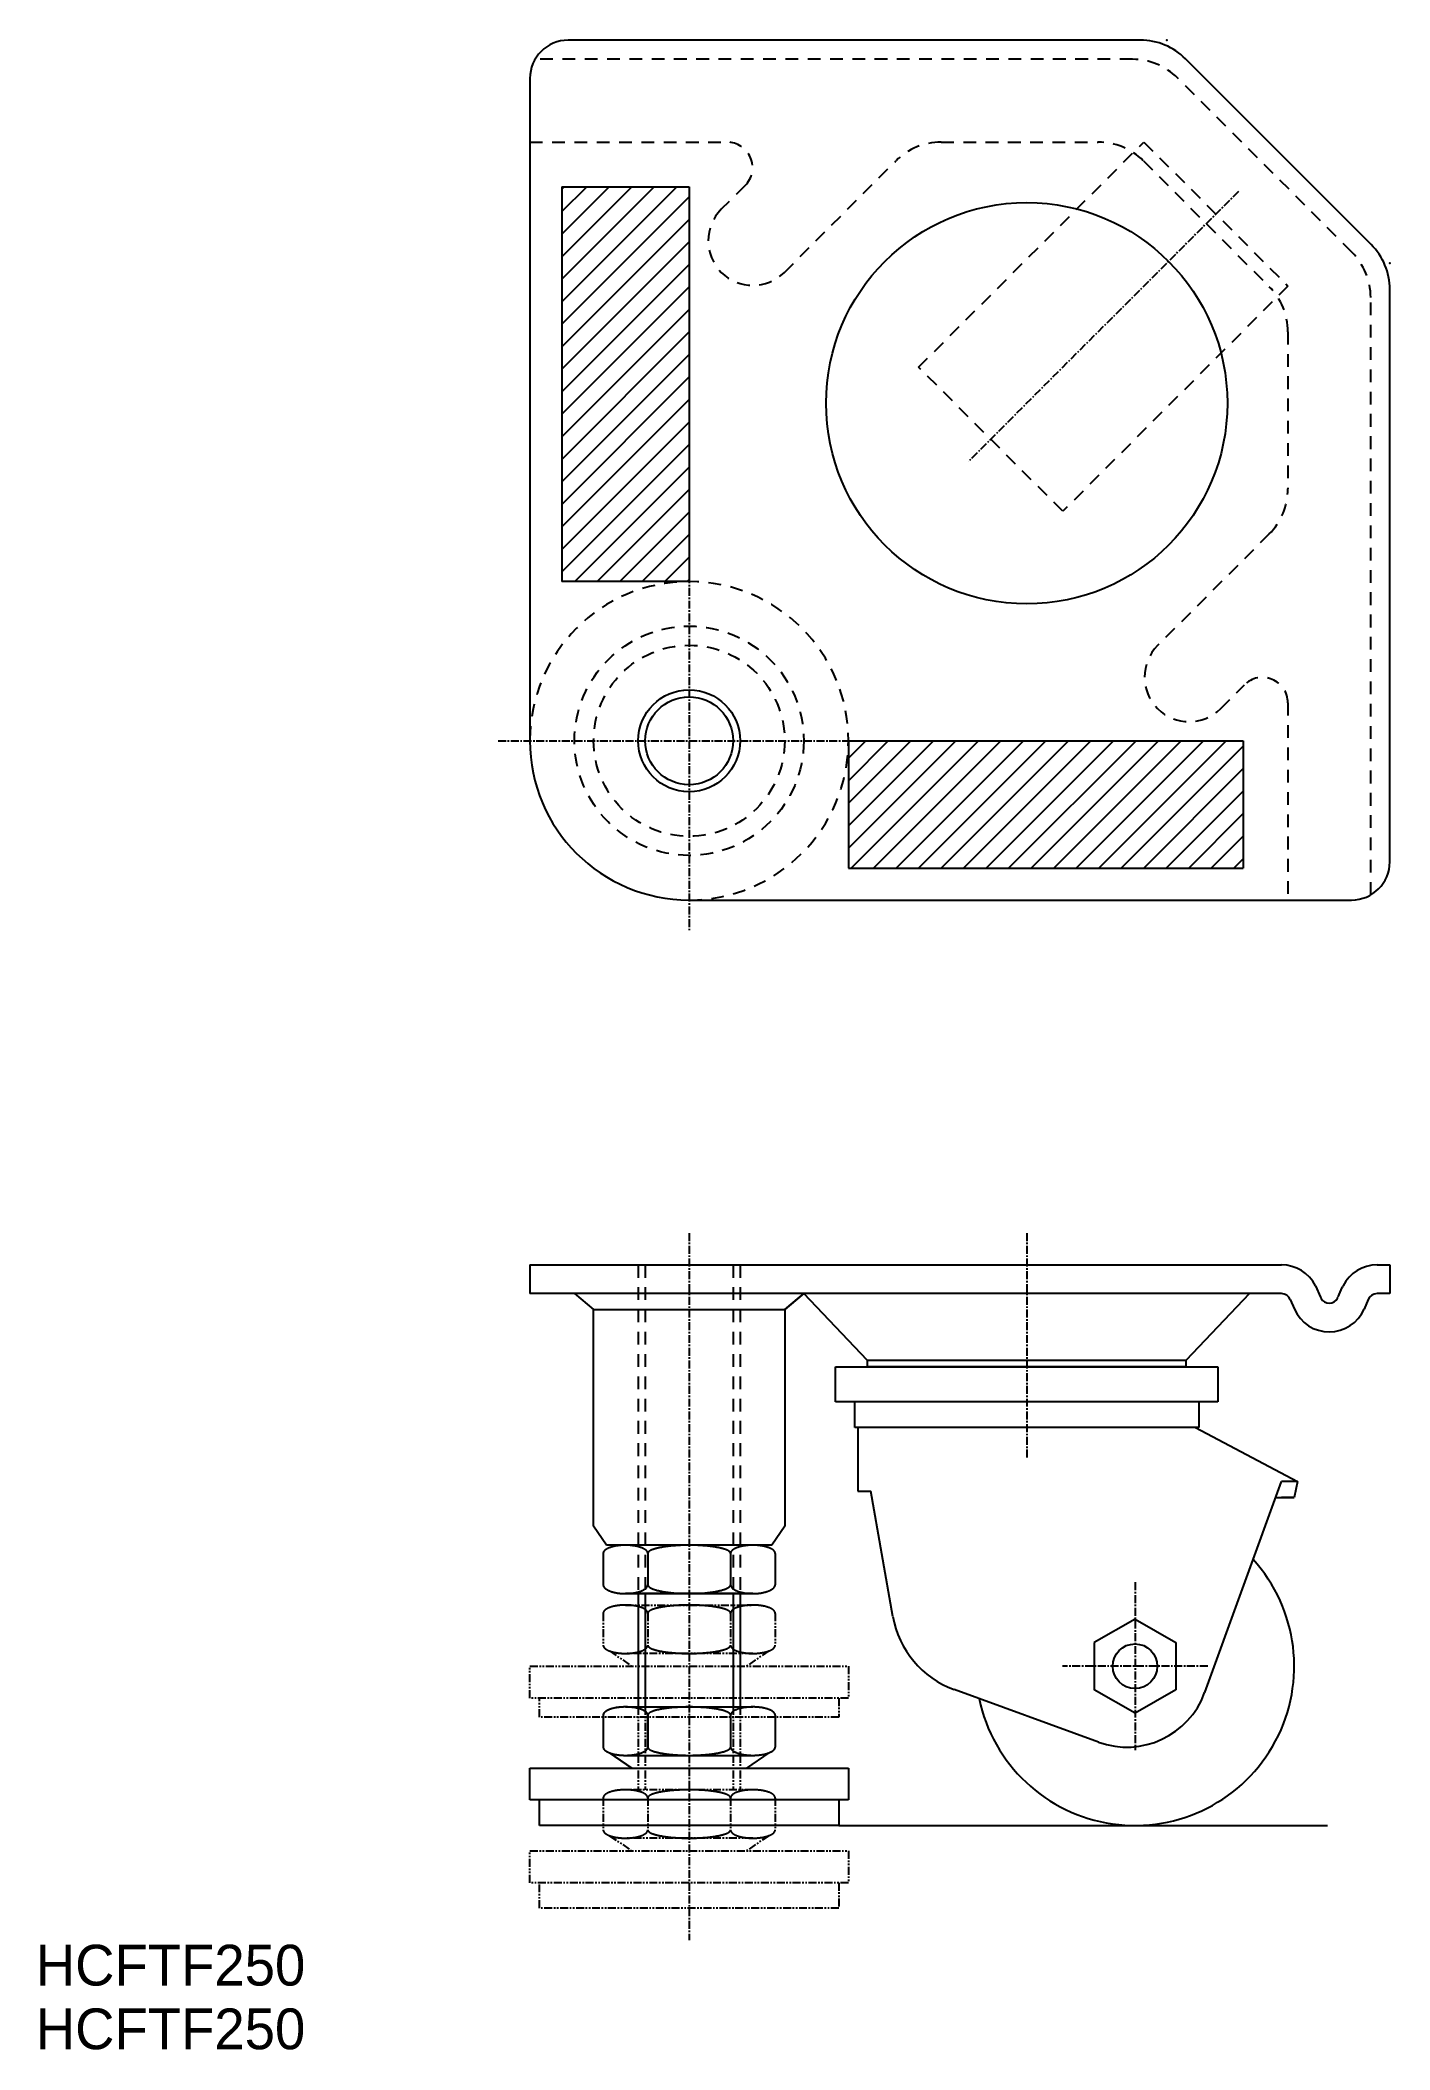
# Model space of a CAD drawing. Extents: x 1 to 213, y 0 to 315.
import ezdxf

# ---------------------------------------------------------------- set-up
doc = ezdxf.new("R2010")
doc.units = 0
for name, pattern in [('CENTER', [2, 1.25, -0.25, 0.25, -0.25]), ('DASHED', [3.5, 2, -1.5]), ('PHANTOM', [2.5, 1.25, -0.25, 0.25, -0.25, 0.25, -0.25])]:
    doc.linetypes.add(name, pattern=pattern)
doc.layers.get('0').update_dxf_attribs({"linetype": 'CONTINUOUS'})
doc.layers.add('CENTER', color=1, linetype='CENTER')

msp = doc.modelspace()

# ---------------------------------------------------------------- texts
at = {"color": 7, "linetype": 'CONTINUOUS'}
for p in [(0, 10), (0, 0)]:
    msp.add_text('HCFTF250', height=6.4, dxfattribs=at).set_placement(p)

# ---------------------------------------------------------------- linework, layer by layer
at = {"color": 3, "linetype": 'DASHED'}
for p, q in [((172.21, 312.44), (78.4, 312.44)), ((206.67, 282.13), (179.28, 309.51)), ((77.59, 299.44), (108.54, 299.44)), ((138.62, 264.1), (173.98, 299.45)), ((142.14, 299.44), (166.82, 299.44)), ((173.98, 299.45), (196.61, 276.83)), ((117.54, 278.99), (135.06, 296.51)), ((173.9, 296.51), (193.67, 276.74)), ((111.37, 292.61), (107.64, 288.89)), ((196.61, 276.83), (161.25, 241.47)), ((209.59, 181.25), (209.59, 275.06)), ((196.59, 269.67), (196.59, 244.98)), ((161.25, 241.47), (138.62, 264.1)), ((193.67, 237.91), (176.14, 220.39)), ((186.04, 210.49), (189.77, 214.21)), ((196.59, 211.39), (196.59, 180.44)), ((94.59, 123.14), (94.59, 71.54)), ((95.69, 123.14), (95.69, 71.54)), ((109.49, 123.14), (109.49, 71.54)), ((110.59, 123.14), (110.59, 71.54))]:
    msp.add_line(p, q, dxfattribs=at)
at = {"color": 7, "linetype": 'CONTINUOUS'}
for p, q in [((173.45, 315.44), (83.59, 315.44)), ((209.67, 283.37), (180.52, 312.51)), ((77.59, 309.44), (77.59, 205.44)), ((212.59, 186.44), (212.59, 276.3)), ((102.59, 180.44), (206.59, 180.44)), ((77.59, 123.14), (77.59, 118.64)), ((77.59, 123.14), (195.59, 123.14)), ((210.59, 123.14), (212.59, 123.14)), ((212.59, 123.14), (212.59, 118.64)), ((195.59, 118.64), (77.59, 118.64)), ((84.59, 118.64), (87.59, 116.14)), ((120.59, 118.64), (117.59, 116.14)), ((117.59, 116.14), (120.59, 118.64)), ((130.59, 108.14), (120.59, 118.64)), ((190.59, 118.64), (180.59, 108.14)), ((196.97, 117.73), (197.62, 116.18)), ((200.93, 119.88), (201.71, 118.06)), ((204.5, 118.11), (205.11, 119.58)), ((209.21, 117.73), (208.58, 116.21)), ((212.59, 118.64), (210.59, 118.64)), ((87.59, 116.14), (117.59, 116.14)), ((87.59, 82.14), (87.59, 116.14)), ((117.59, 116.14), (117.59, 82.14)), ((180.59, 108.14), (130.59, 108.14)), ((130.59, 107.14), (130.59, 108.14)), ((180.59, 108.14), (180.59, 107.14)), ((125.59, 101.64), (125.59, 107.14)), ((125.59, 107.14), (185.59, 107.14)), ((180.59, 107.14), (130.59, 107.14)), ((185.59, 107.14), (185.59, 101.64)), ((185.59, 101.64), (125.59, 101.64)), ((128.59, 97.64), (128.59, 101.64)), ((182.59, 101.64), (182.59, 97.64)), ((182.59, 97.64), (128.59, 97.64)), ((129.09, 97.64), (129.09, 88.64)), ((182.09, 97.64), (198.09, 89.14)), ((129.09, 88.64), (129.09, 87.64)), ((183.53, 55.99), (195.59, 89.14)), ((198.09, 89.14), (195.59, 89.14)), ((198.09, 89.14), (197.59, 86.64)), ((129.09, 87.64), (131.09, 87.64)), ((134.56, 67.96), (131.09, 87.64)), ((194.68, 86.64), (197.59, 86.64)), ((197.59, 86.64), (195.59, 86.64)), ((89.59, 79.14), (87.59, 82.14)), ((117.59, 82.14), (115.59, 79.14)), ((115.59, 79.14), (89.59, 79.14)), ((89.09, 77.84), (89.09, 72.94)), ((96.09, 77.84), (96.09, 72.94)), ((109.09, 77.84), (109.09, 72.94)), ((116.09, 77.84), (116.09, 72.94)), ((112.59, 71.54), (92.59, 71.54)), ((92.59, 71.54), (112.59, 71.54)), ((92.59, 71.54), (112.59, 71.54)), ((172.59, 67.54), (166.19, 63.84)), ((172.59, 67.54), (179, 63.84)), ((166.19, 63.84), (166.19, 56.44)), ((179, 63.84), (179, 56.44)), ((92.59, 53.74), (112.59, 53.74)), ((166.87, 48.22), (144.21, 56.47)), ((172.59, 52.74), (166.19, 56.44)), ((179, 56.44), (172.59, 52.74)), ((89.09, 52.44), (89.09, 47.44)), ((89.09, 52.44), (89.09, 47.44)), ((96.09, 52.44), (96.09, 47.44)), ((96.09, 47.44), (96.09, 52.44)), ((109.09, 52.44), (109.09, 47.44)), ((109.09, 52.44), (109.09, 47.44)), ((116.09, 52.44), (116.09, 47.44)), ((116.09, 52.44), (116.09, 47.44)), ((90.09, 46.53), (93.59, 44.14)), ((93.59, 44.14), (90.09, 46.53)), ((92.59, 46.14), (112.59, 46.14)), ((93.59, 46.14), (111.59, 46.14)), ((115.09, 46.53), (111.59, 44.14)), ((115.09, 46.53), (111.59, 44.14)), ((77.59, 39.14), (77.59, 44.14)), ((77.59, 44.14), (127.59, 44.14)), ((127.59, 44.14), (127.59, 39.14)), ((79.09, 39.14), (77.59, 39.14)), ((126.09, 39.14), (79.09, 39.14)), ((79.09, 35.14), (79.09, 39.14)), ((79.09, 35.14), (79.09, 39.14)), ((127.59, 39.14), (126.09, 39.14)), ((126.09, 39.14), (126.09, 35.14)), ((126.09, 39.14), (126.09, 35.14)), ((126.09, 35.14), (79.09, 35.14)), ((126.09, 35.14), (202.82, 35.14))]:
    msp.add_line(p, q, dxfattribs=at)
at = {"color": 3, "linetype": 'CONTINUOUS'}
for p, q in [((82.59, 292.44), (102.59, 292.44)), ((82.59, 292.44), (82.59, 230.44)), ((82.59, 292.06), (82.98, 292.44)), ((82.59, 288.52), (86.51, 292.44)), ((82.59, 284.99), (90.05, 292.44)), ((82.59, 281.45), (93.58, 292.44)), ((82.59, 277.92), (97.12, 292.44)), ((82.59, 274.38), (100.66, 292.44)), ((82.59, 270.84), (102.59, 290.84)), ((102.59, 292.44), (102.59, 230.44)), ((82.59, 267.31), (102.59, 287.31)), ((82.59, 263.77), (102.59, 283.77)), ((82.59, 260.24), (102.59, 280.24)), ((82.59, 256.7), (102.59, 276.7)), ((82.59, 253.17), (102.59, 273.17)), ((82.59, 249.63), (102.59, 269.63)), ((82.59, 246.1), (102.59, 266.1)), ((82.59, 242.56), (102.59, 262.56)), ((82.59, 239.02), (102.59, 259.02)), ((82.59, 235.49), (102.59, 255.49)), ((82.59, 231.95), (102.59, 251.95)), ((84.62, 230.44), (102.59, 248.42)), ((88.15, 230.44), (102.59, 244.88)), ((91.69, 230.44), (102.59, 241.35)), ((95.22, 230.44), (102.59, 237.81)), ((98.76, 230.44), (102.59, 234.28)), ((102.59, 230.44), (82.59, 230.44)), ((102.3, 230.44), (102.59, 230.74)), ((127.59, 205.44), (127.59, 185.44)), ((127.59, 205.44), (189.59, 205.44)), ((127.59, 202.71), (130.33, 205.44)), ((127.59, 199.17), (133.86, 205.44)), ((127.59, 195.64), (137.4, 205.44)), ((127.59, 192.1), (140.94, 205.44)), ((127.59, 188.56), (144.47, 205.44)), ((128.01, 185.44), (148.01, 205.44)), ((131.54, 185.44), (151.54, 205.44)), ((135.08, 185.44), (155.08, 205.44)), ((138.61, 185.44), (158.61, 205.44)), ((142.15, 185.44), (162.15, 205.44)), ((145.68, 185.44), (165.68, 205.44)), ((149.22, 185.44), (169.22, 205.44)), ((152.75, 185.44), (172.75, 205.44)), ((156.29, 185.44), (176.29, 205.44)), ((159.83, 185.44), (179.83, 205.44)), ((163.36, 185.44), (183.36, 205.44)), ((166.9, 185.44), (186.9, 205.44)), ((189.59, 205.44), (189.59, 185.44)), ((170.43, 185.44), (189.59, 204.6)), ((173.97, 185.44), (189.59, 201.07)), ((177.5, 185.44), (189.59, 197.53)), ((181.04, 185.44), (189.59, 194)), ((184.57, 185.44), (189.59, 190.46)), ((188.11, 185.44), (189.59, 186.93)), ((127.59, 185.44), (189.59, 185.44)), ((95.69, 71.54), (95.69, 53.74)), ((109.49, 71.54), (109.49, 53.74))]:
    msp.add_line(p, q, dxfattribs=at)
at = {"color": 3, "linetype": 'PHANTOM'}
for p, q in [((92.59, 69.74), (112.59, 69.74)), ((89.09, 68.44), (89.09, 63.44)), ((96.09, 68.44), (96.09, 63.44)), ((109.09, 68.44), (109.09, 63.44)), ((116.09, 68.44), (116.09, 63.44)), ((77.59, 55.14), (77.59, 60.14)), ((77.59, 60.14), (127.59, 60.14)), ((90.09, 62.53), (93.59, 60.14)), ((112.59, 62.14), (92.59, 62.14)), ((115.09, 62.53), (111.59, 60.14)), ((127.59, 60.14), (127.59, 55.14)), ((127.59, 55.14), (77.59, 55.14)), ((79.09, 52.14), (79.09, 55.14)), ((94.59, 53.74), (94.59, 40.74)), ((95.69, 53.74), (95.69, 40.74)), ((109.49, 53.74), (109.49, 40.74)), ((110.59, 53.74), (110.59, 40.74)), ((126.09, 55.14), (126.09, 52.14)), ((126.09, 52.14), (79.09, 52.14)), ((89.09, 39.44), (89.09, 34.44)), ((112.59, 40.74), (92.59, 40.74)), ((96.09, 39.44), (96.09, 34.44)), ((109.09, 39.44), (109.09, 34.44)), ((116.09, 39.44), (116.09, 34.44)), ((90.09, 33.53), (93.59, 31.14)), ((112.59, 33.14), (92.59, 33.14)), ((115.09, 33.53), (111.59, 31.14)), ((77.59, 26.14), (77.59, 31.14)), ((77.59, 31.14), (127.59, 31.14)), ((127.59, 31.14), (127.59, 26.14)), ((127.59, 26.14), (77.59, 26.14)), ((79.09, 22.14), (79.09, 26.14)), ((126.09, 26.14), (126.09, 22.14)), ((126.09, 22.14), (79.09, 22.14))]:
    msp.add_line(p, q, dxfattribs=at)
for p, q in [((94.59, 71.54), (94.59, 53.74)), ((110.59, 71.54), (110.59, 53.74))]:
    msp.add_line(p, q)
at = {"color": 7, "linetype": 'CONTINUOUS'}
for points in [[(96.09, 77.84, 0), (96.09, 77.87, 0), (96.09, 77.9, 0), (96.08, 77.94, 0), (96.08, 77.97, 0), (96.07, 78, 0), (96.06, 78.03, 0), (96.04, 78.06, 0), (96.03, 78.09, 0), (96.01, 78.13, 0), (95.99, 78.16, 0), (95.97, 78.19, 0), (95.94, 78.22, 0), (95.92, 78.25, 0), (95.89, 78.28, 0), (95.86, 78.31, 0), (95.83, 78.34, 0), (95.79, 78.37, 0), (95.76, 78.4, 0), (95.72, 78.43, 0), (95.68, 78.45, 0), (95.64, 78.48, 0), (95.6, 78.51, 0), (95.55, 78.54, 0), (95.5, 78.56, 0), (95.46, 78.59, 0), (95.41, 78.62, 0), (95.35, 78.64, 0), (95.3, 78.67, 0), (95.24, 78.69, 0), (95.19, 78.71, 0), (95.13, 78.74, 0), (95.07, 78.76, 0), (95.01, 78.78, 0), (94.94, 78.8, 0), (94.88, 78.83, 0), (94.81, 78.85, 0), (94.75, 78.87, 0), (94.68, 78.88, 0), (94.61, 78.9, 0), (94.54, 78.92, 0), (94.47, 78.94, 0), (94.39, 78.96, 0), (94.32, 78.97, 0), (94.24, 78.99, 0), (94.17, 79, 0), (94.09, 79.02, 0), (94.01, 79.03, 0), (93.93, 79.04, 0), (93.85, 79.05, 0), (93.77, 79.06, 0), (93.69, 79.08, 0), (93.61, 79.08, 0), (93.53, 79.09, 0), (93.44, 79.1, 0), (93.36, 79.11, 0), (93.28, 79.12, 0), (93.19, 79.12, 0), (93.11, 79.13, 0), (93.02, 79.13, 0), (92.94, 79.13, 0), (92.85, 79.14, 0), (92.77, 79.14, 0), (92.68, 79.14, 0), (92.59, 79.14, 0), (92.51, 79.14, 0), (92.42, 79.14, 0), (92.34, 79.14, 0), (92.25, 79.13, 0), (92.17, 79.13, 0), (92.08, 79.13, 0), (92, 79.12, 0), (91.91, 79.12, 0), (91.83, 79.11, 0), (91.74, 79.1, 0), (91.66, 79.09, 0), (91.58, 79.08, 0), (91.5, 79.08, 0), (91.41, 79.06, 0), (91.33, 79.05, 0), (91.25, 79.04, 0), (91.18, 79.03, 0), (91.1, 79.02, 0), (91.02, 79, 0), (90.94, 78.99, 0), (90.87, 78.97, 0), (90.79, 78.96, 0), (90.72, 78.94, 0), (90.65, 78.92, 0), (90.58, 78.9, 0), (90.51, 78.88, 0), (90.44, 78.87, 0), (90.37, 78.85, 0), (90.31, 78.83, 0), (90.24, 78.8, 0), (90.18, 78.78, 0), (90.12, 78.76, 0), (90.06, 78.74, 0), (90, 78.71, 0), (89.94, 78.69, 0), (89.89, 78.67, 0), (89.83, 78.64, 0), (89.78, 78.62, 0), (89.73, 78.59, 0), (89.68, 78.56, 0), (89.64, 78.54, 0), (89.59, 78.51, 0), (89.55, 78.48, 0), (89.51, 78.45, 0), (89.47, 78.43, 0), (89.43, 78.4, 0), (89.39, 78.37, 0), (89.36, 78.34, 0), (89.33, 78.31, 0), (89.3, 78.28, 0), (89.27, 78.25, 0), (89.24, 78.22, 0), (89.22, 78.19, 0), (89.2, 78.16, 0), (89.18, 78.13, 0), (89.16, 78.09, 0), (89.15, 78.06, 0), (89.13, 78.03, 0), (89.12, 78, 0), (89.11, 77.97, 0), (89.1, 77.94, 0), (89.1, 77.9, 0), (89.1, 77.87, 0), (89.09, 77.84, 0)], [(109.09, 77.84, 0), (109.09, 77.87, 0), (109.09, 77.9, 0), (109.08, 77.94, 0), (109.06, 77.97, 0), (109.05, 78, 0), (109.02, 78.03, 0), (109, 78.06, 0), (108.97, 78.09, 0), (108.94, 78.13, 0), (108.9, 78.16, 0), (108.86, 78.19, 0), (108.81, 78.22, 0), (108.77, 78.25, 0), (108.71, 78.28, 0), (108.66, 78.31, 0), (108.6, 78.34, 0), (108.54, 78.37, 0), (108.47, 78.4, 0), (108.4, 78.43, 0), (108.33, 78.45, 0), (108.25, 78.48, 0), (108.17, 78.51, 0), (108.09, 78.54, 0), (108, 78.56, 0), (107.91, 78.59, 0), (107.81, 78.62, 0), (107.72, 78.64, 0), (107.62, 78.67, 0), (107.52, 78.69, 0), (107.41, 78.71, 0), (107.3, 78.74, 0), (107.19, 78.76, 0), (107.08, 78.78, 0), (106.96, 78.8, 0), (106.84, 78.83, 0), (106.72, 78.85, 0), (106.59, 78.87, 0), (106.47, 78.88, 0), (106.34, 78.9, 0), (106.2, 78.92, 0), (106.07, 78.94, 0), (105.94, 78.96, 0), (105.8, 78.97, 0), (105.66, 78.99, 0), (105.52, 79, 0), (105.37, 79.02, 0), (105.23, 79.03, 0), (105.08, 79.04, 0), (104.93, 79.05, 0), (104.78, 79.06, 0), (104.63, 79.08, 0), (104.48, 79.08, 0), (104.33, 79.09, 0), (104.17, 79.1, 0), (104.02, 79.11, 0), (103.86, 79.12, 0), (103.7, 79.12, 0), (103.55, 79.13, 0), (103.39, 79.13, 0), (103.23, 79.13, 0), (103.07, 79.14, 0), (102.91, 79.14, 0), (102.75, 79.14, 0), (102.59, 79.14, 0), (102.44, 79.14, 0), (102.28, 79.14, 0), (102.12, 79.14, 0), (101.96, 79.13, 0), (101.8, 79.13, 0), (101.64, 79.13, 0), (101.48, 79.12, 0), (101.33, 79.12, 0), (101.17, 79.11, 0), (101.02, 79.1, 0), (100.86, 79.09, 0), (100.71, 79.08, 0), (100.56, 79.08, 0), (100.4, 79.06, 0), (100.25, 79.05, 0), (100.11, 79.04, 0), (99.96, 79.03, 0), (99.81, 79.02, 0), (99.67, 79, 0), (99.53, 78.99, 0), (99.39, 78.97, 0), (99.25, 78.96, 0), (99.12, 78.94, 0), (98.98, 78.92, 0), (98.85, 78.9, 0), (98.72, 78.88, 0), (98.6, 78.87, 0), (98.47, 78.85, 0), (98.35, 78.83, 0), (98.23, 78.8, 0), (98.11, 78.78, 0), (98, 78.76, 0), (97.89, 78.74, 0), (97.78, 78.71, 0), (97.67, 78.69, 0), (97.57, 78.67, 0), (97.47, 78.64, 0), (97.37, 78.62, 0), (97.28, 78.59, 0), (97.19, 78.56, 0), (97.1, 78.54, 0), (97.02, 78.51, 0), (96.94, 78.48, 0), (96.86, 78.45, 0), (96.79, 78.43, 0), (96.72, 78.4, 0), (96.65, 78.37, 0), (96.59, 78.34, 0), (96.53, 78.31, 0), (96.47, 78.28, 0), (96.42, 78.25, 0), (96.37, 78.22, 0), (96.33, 78.19, 0), (96.29, 78.16, 0), (96.25, 78.13, 0), (96.22, 78.09, 0), (96.19, 78.06, 0), (96.16, 78.03, 0), (96.14, 78, 0), (96.13, 77.97, 0), (96.11, 77.94, 0), (96.1, 77.9, 0), (96.1, 77.87, 0), (96.09, 77.84, 0)], [(116.09, 77.84, 0), (116.09, 77.87, 0), (116.09, 77.9, 0), (116.08, 77.94, 0), (116.08, 77.97, 0), (116.07, 78, 0), (116.06, 78.03, 0), (116.04, 78.06, 0), (116.03, 78.09, 0), (116.01, 78.13, 0), (115.99, 78.16, 0), (115.97, 78.19, 0), (115.94, 78.22, 0), (115.92, 78.25, 0), (115.89, 78.28, 0), (115.86, 78.31, 0), (115.83, 78.34, 0), (115.79, 78.37, 0), (115.76, 78.4, 0), (115.72, 78.43, 0), (115.68, 78.45, 0), (115.64, 78.48, 0), (115.6, 78.51, 0), (115.55, 78.54, 0), (115.5, 78.56, 0), (115.46, 78.59, 0), (115.41, 78.62, 0), (115.35, 78.64, 0), (115.3, 78.67, 0), (115.24, 78.69, 0), (115.19, 78.71, 0), (115.13, 78.74, 0), (115.07, 78.76, 0), (115.01, 78.78, 0), (114.94, 78.8, 0), (114.88, 78.83, 0), (114.81, 78.85, 0), (114.75, 78.87, 0), (114.68, 78.88, 0), (114.61, 78.9, 0), (114.54, 78.92, 0), (114.47, 78.94, 0), (114.39, 78.96, 0), (114.32, 78.97, 0), (114.24, 78.99, 0), (114.17, 79, 0), (114.09, 79.02, 0), (114.01, 79.03, 0), (113.93, 79.04, 0), (113.85, 79.05, 0), (113.77, 79.06, 0), (113.69, 79.08, 0), (113.61, 79.08, 0), (113.53, 79.09, 0), (113.44, 79.1, 0), (113.36, 79.11, 0), (113.28, 79.12, 0), (113.19, 79.12, 0), (113.11, 79.13, 0), (113.02, 79.13, 0), (112.94, 79.13, 0), (112.85, 79.14, 0), (112.77, 79.14, 0), (112.68, 79.14, 0), (112.59, 79.14, 0), (112.51, 79.14, 0), (112.42, 79.14, 0), (112.34, 79.14, 0), (112.25, 79.13, 0), (112.17, 79.13, 0), (112.08, 79.13, 0), (112, 79.12, 0), (111.91, 79.12, 0), (111.83, 79.11, 0), (111.74, 79.1, 0), (111.66, 79.09, 0), (111.58, 79.08, 0), (111.5, 79.08, 0), (111.42, 79.06, 0), (111.33, 79.05, 0), (111.25, 79.04, 0), (111.18, 79.03, 0), (111.1, 79.02, 0), (111.02, 79, 0), (110.94, 78.99, 0), (110.87, 78.97, 0), (110.8, 78.96, 0), (110.72, 78.94, 0), (110.65, 78.92, 0), (110.58, 78.9, 0), (110.51, 78.88, 0), (110.44, 78.87, 0), (110.37, 78.85, 0), (110.31, 78.83, 0), (110.24, 78.8, 0), (110.18, 78.78, 0), (110.12, 78.76, 0), (110.06, 78.74, 0), (110, 78.71, 0), (109.94, 78.69, 0), (109.89, 78.67, 0), (109.83, 78.64, 0), (109.78, 78.62, 0), (109.73, 78.59, 0), (109.68, 78.56, 0), (109.64, 78.54, 0), (109.59, 78.51, 0), (109.55, 78.48, 0), (109.51, 78.45, 0), (109.47, 78.43, 0), (109.43, 78.4, 0), (109.39, 78.37, 0), (109.36, 78.34, 0), (109.33, 78.31, 0), (109.3, 78.28, 0), (109.27, 78.25, 0), (109.25, 78.22, 0), (109.22, 78.19, 0), (109.2, 78.16, 0), (109.18, 78.13, 0), (109.16, 78.09, 0), (109.15, 78.06, 0), (109.13, 78.03, 0), (109.12, 78, 0), (109.11, 77.97, 0), (109.1, 77.94, 0), (109.1, 77.9, 0), (109.09, 77.87, 0), (109.09, 77.84, 0)], [(89.09, 72.94, 0), (89.1, 72.91, 0), (89.1, 72.87, 0), (89.1, 72.84, 0), (89.11, 72.8, 0), (89.12, 72.77, 0), (89.13, 72.74, 0), (89.15, 72.7, 0), (89.16, 72.67, 0), (89.18, 72.63, 0), (89.2, 72.6, 0), (89.22, 72.57, 0), (89.24, 72.53, 0), (89.27, 72.5, 0), (89.3, 72.47, 0), (89.33, 72.44, 0), (89.36, 72.4, 0), (89.39, 72.37, 0), (89.43, 72.34, 0), (89.47, 72.31, 0), (89.51, 72.28, 0), (89.55, 72.25, 0), (89.59, 72.22, 0), (89.64, 72.19, 0), (89.68, 72.16, 0), (89.73, 72.13, 0), (89.78, 72.11, 0), (89.83, 72.08, 0), (89.89, 72.05, 0), (89.94, 72.03, 0), (90, 72, 0), (90.06, 71.98, 0), (90.12, 71.95, 0), (90.18, 71.93, 0), (90.24, 71.9, 0), (90.31, 71.88, 0), (90.37, 71.86, 0), (90.44, 71.84, 0), (90.51, 71.82, 0), (90.58, 71.8, 0), (90.65, 71.78, 0), (90.72, 71.76, 0), (90.79, 71.74, 0), (90.87, 71.72, 0), (90.94, 71.71, 0), (91.02, 71.69, 0), (91.1, 71.68, 0), (91.18, 71.66, 0), (91.25, 71.65, 0), (91.33, 71.63, 0), (91.41, 71.62, 0), (91.5, 71.61, 0), (91.58, 71.6, 0), (91.66, 71.59, 0), (91.74, 71.58, 0), (91.83, 71.57, 0), (91.91, 71.57, 0), (92, 71.56, 0), (92.08, 71.56, 0), (92.17, 71.55, 0), (92.25, 71.55, 0), (92.34, 71.54, 0), (92.42, 71.54, 0), (92.51, 71.54, 0), (92.59, 71.54, 0), (92.68, 71.54, 0), (92.77, 71.54, 0), (92.85, 71.54, 0), (92.94, 71.55, 0), (93.02, 71.55, 0), (93.11, 71.56, 0), (93.19, 71.56, 0), (93.28, 71.57, 0), (93.36, 71.57, 0), (93.44, 71.58, 0), (93.53, 71.59, 0), (93.61, 71.6, 0), (93.69, 71.61, 0), (93.77, 71.62, 0), (93.85, 71.63, 0), (93.93, 71.65, 0), (94.01, 71.66, 0), (94.09, 71.68, 0), (94.17, 71.69, 0), (94.24, 71.71, 0), (94.32, 71.72, 0), (94.39, 71.74, 0), (94.47, 71.76, 0), (94.54, 71.78, 0), (94.61, 71.8, 0), (94.68, 71.82, 0), (94.75, 71.84, 0), (94.81, 71.86, 0), (94.88, 71.88, 0), (94.94, 71.9, 0), (95.01, 71.93, 0), (95.07, 71.95, 0), (95.13, 71.98, 0), (95.19, 72, 0), (95.24, 72.03, 0), (95.3, 72.05, 0), (95.35, 72.08, 0), (95.41, 72.11, 0), (95.46, 72.13, 0), (95.5, 72.16, 0), (95.55, 72.19, 0), (95.6, 72.22, 0), (95.64, 72.25, 0), (95.68, 72.28, 0), (95.72, 72.31, 0), (95.76, 72.34, 0), (95.79, 72.37, 0), (95.83, 72.4, 0), (95.86, 72.44, 0), (95.89, 72.47, 0), (95.92, 72.5, 0), (95.94, 72.53, 0), (95.97, 72.57, 0), (95.99, 72.6, 0), (96.01, 72.63, 0), (96.03, 72.67, 0), (96.04, 72.7, 0), (96.06, 72.74, 0), (96.07, 72.77, 0), (96.08, 72.8, 0), (96.08, 72.84, 0), (96.09, 72.87, 0), (96.09, 72.91, 0), (96.09, 72.94, 0)], [(96.09, 72.94, 0), (96.1, 72.91, 0), (96.1, 72.87, 0), (96.11, 72.84, 0), (96.13, 72.8, 0), (96.14, 72.77, 0), (96.16, 72.74, 0), (96.19, 72.7, 0), (96.22, 72.67, 0), (96.25, 72.63, 0), (96.29, 72.6, 0), (96.33, 72.57, 0), (96.37, 72.53, 0), (96.42, 72.5, 0), (96.47, 72.47, 0), (96.53, 72.44, 0), (96.59, 72.4, 0), (96.65, 72.37, 0), (96.72, 72.34, 0), (96.79, 72.31, 0), (96.86, 72.28, 0), (96.94, 72.25, 0), (97.02, 72.22, 0), (97.1, 72.19, 0), (97.19, 72.16, 0), (97.28, 72.13, 0), (97.37, 72.11, 0), (97.47, 72.08, 0), (97.57, 72.05, 0), (97.67, 72.03, 0), (97.78, 72, 0), (97.89, 71.98, 0), (98, 71.95, 0), (98.11, 71.93, 0), (98.23, 71.9, 0), (98.35, 71.88, 0), (98.47, 71.86, 0), (98.6, 71.84, 0), (98.72, 71.82, 0), (98.85, 71.8, 0), (98.98, 71.78, 0), (99.12, 71.76, 0), (99.25, 71.74, 0), (99.39, 71.72, 0), (99.53, 71.71, 0), (99.67, 71.69, 0), (99.81, 71.68, 0), (99.96, 71.66, 0), (100.11, 71.65, 0), (100.25, 71.63, 0), (100.4, 71.62, 0), (100.56, 71.61, 0), (100.71, 71.6, 0), (100.86, 71.59, 0), (101.02, 71.58, 0), (101.17, 71.57, 0), (101.33, 71.57, 0), (101.48, 71.56, 0), (101.64, 71.56, 0), (101.8, 71.55, 0), (101.96, 71.55, 0), (102.12, 71.54, 0), (102.28, 71.54, 0), (102.44, 71.54, 0), (102.59, 71.54, 0), (102.75, 71.54, 0), (102.91, 71.54, 0), (103.07, 71.54, 0), (103.23, 71.55, 0), (103.39, 71.55, 0), (103.55, 71.56, 0), (103.7, 71.56, 0), (103.86, 71.57, 0), (104.02, 71.57, 0), (104.17, 71.58, 0), (104.33, 71.59, 0), (104.48, 71.6, 0), (104.63, 71.61, 0), (104.78, 71.62, 0), (104.93, 71.63, 0), (105.08, 71.65, 0), (105.23, 71.66, 0), (105.37, 71.68, 0), (105.52, 71.69, 0), (105.66, 71.71, 0), (105.8, 71.72, 0), (105.94, 71.74, 0), (106.07, 71.76, 0), (106.2, 71.78, 0), (106.34, 71.8, 0), (106.47, 71.82, 0), (106.59, 71.84, 0), (106.72, 71.86, 0), (106.84, 71.88, 0), (106.96, 71.9, 0), (107.08, 71.93, 0), (107.19, 71.95, 0), (107.3, 71.98, 0), (107.41, 72, 0), (107.52, 72.03, 0), (107.62, 72.05, 0), (107.72, 72.08, 0), (107.81, 72.11, 0), (107.91, 72.13, 0), (108, 72.16, 0), (108.09, 72.19, 0), (108.17, 72.22, 0), (108.25, 72.25, 0), (108.33, 72.28, 0), (108.4, 72.31, 0), (108.47, 72.34, 0), (108.54, 72.37, 0), (108.6, 72.4, 0), (108.66, 72.44, 0), (108.71, 72.47, 0), (108.77, 72.5, 0), (108.81, 72.53, 0), (108.86, 72.57, 0), (108.9, 72.6, 0), (108.94, 72.63, 0), (108.97, 72.67, 0), (109, 72.7, 0), (109.02, 72.74, 0), (109.05, 72.77, 0), (109.06, 72.8, 0), (109.08, 72.84, 0), (109.09, 72.87, 0), (109.09, 72.91, 0), (109.09, 72.94, 0)], [(109.09, 72.94, 0), (109.09, 72.91, 0), (109.1, 72.87, 0), (109.1, 72.84, 0), (109.11, 72.8, 0), (109.12, 72.77, 0), (109.13, 72.74, 0), (109.15, 72.7, 0), (109.16, 72.67, 0), (109.18, 72.63, 0), (109.2, 72.6, 0), (109.22, 72.57, 0), (109.25, 72.53, 0), (109.27, 72.5, 0), (109.3, 72.47, 0), (109.33, 72.44, 0), (109.36, 72.4, 0), (109.39, 72.37, 0), (109.43, 72.34, 0), (109.47, 72.31, 0), (109.51, 72.28, 0), (109.55, 72.25, 0), (109.59, 72.22, 0), (109.64, 72.19, 0), (109.68, 72.16, 0), (109.73, 72.13, 0), (109.78, 72.11, 0), (109.83, 72.08, 0), (109.89, 72.05, 0), (109.94, 72.03, 0), (110, 72, 0), (110.06, 71.98, 0), (110.12, 71.95, 0), (110.18, 71.93, 0), (110.24, 71.9, 0), (110.31, 71.88, 0), (110.37, 71.86, 0), (110.44, 71.84, 0), (110.51, 71.82, 0), (110.58, 71.8, 0), (110.65, 71.78, 0), (110.72, 71.76, 0), (110.8, 71.74, 0), (110.87, 71.72, 0), (110.94, 71.71, 0), (111.02, 71.69, 0), (111.1, 71.68, 0), (111.18, 71.66, 0), (111.25, 71.65, 0), (111.33, 71.63, 0), (111.42, 71.62, 0), (111.5, 71.61, 0), (111.58, 71.6, 0), (111.66, 71.59, 0), (111.74, 71.58, 0), (111.83, 71.57, 0), (111.91, 71.57, 0), (112, 71.56, 0), (112.08, 71.56, 0), (112.17, 71.55, 0), (112.25, 71.55, 0), (112.34, 71.54, 0), (112.42, 71.54, 0), (112.51, 71.54, 0), (112.59, 71.54, 0), (112.68, 71.54, 0), (112.77, 71.54, 0), (112.85, 71.54, 0), (112.94, 71.55, 0), (113.02, 71.55, 0), (113.11, 71.56, 0), (113.19, 71.56, 0), (113.28, 71.57, 0), (113.36, 71.57, 0), (113.44, 71.58, 0), (113.53, 71.59, 0), (113.61, 71.6, 0), (113.69, 71.61, 0), (113.77, 71.62, 0), (113.85, 71.63, 0), (113.93, 71.65, 0), (114.01, 71.66, 0), (114.09, 71.68, 0), (114.17, 71.69, 0), (114.24, 71.71, 0), (114.32, 71.72, 0), (114.39, 71.74, 0), (114.47, 71.76, 0), (114.54, 71.78, 0), (114.61, 71.8, 0), (114.68, 71.82, 0), (114.75, 71.84, 0), (114.81, 71.86, 0), (114.88, 71.88, 0), (114.94, 71.9, 0), (115.01, 71.93, 0), (115.07, 71.95, 0), (115.13, 71.98, 0), (115.19, 72, 0), (115.24, 72.03, 0), (115.3, 72.05, 0), (115.35, 72.08, 0), (115.41, 72.11, 0), (115.46, 72.13, 0), (115.5, 72.16, 0), (115.55, 72.19, 0), (115.6, 72.22, 0), (115.64, 72.25, 0), (115.68, 72.28, 0), (115.72, 72.31, 0), (115.76, 72.34, 0), (115.79, 72.37, 0), (115.83, 72.4, 0), (115.86, 72.44, 0), (115.89, 72.47, 0), (115.92, 72.5, 0), (115.94, 72.53, 0), (115.97, 72.57, 0), (115.99, 72.6, 0), (116.01, 72.63, 0), (116.03, 72.67, 0), (116.04, 72.7, 0), (116.06, 72.74, 0), (116.07, 72.77, 0), (116.08, 72.8, 0), (116.08, 72.84, 0), (116.09, 72.87, 0), (116.09, 72.91, 0), (116.09, 72.94, 0)], [(96.09, 52.44, 0), (96.09, 52.47, 0), (96.09, 52.5, 0), (96.08, 52.54, 0), (96.08, 52.57, 0), (96.07, 52.6, 0), (96.06, 52.63, 0), (96.04, 52.66, 0), (96.03, 52.69, 0), (96.01, 52.73, 0), (95.99, 52.76, 0), (95.97, 52.79, 0), (95.94, 52.82, 0), (95.92, 52.85, 0), (95.89, 52.88, 0), (95.86, 52.91, 0), (95.83, 52.94, 0), (95.79, 52.97, 0), (95.76, 53, 0), (95.72, 53.03, 0), (95.68, 53.05, 0), (95.64, 53.08, 0), (95.6, 53.11, 0), (95.55, 53.14, 0), (95.5, 53.16, 0), (95.46, 53.19, 0), (95.41, 53.22, 0), (95.35, 53.24, 0), (95.3, 53.27, 0), (95.24, 53.29, 0), (95.19, 53.31, 0), (95.13, 53.34, 0), (95.07, 53.36, 0), (95.01, 53.38, 0), (94.94, 53.4, 0), (94.88, 53.42, 0), (94.81, 53.45, 0), (94.75, 53.47, 0), (94.68, 53.48, 0), (94.61, 53.5, 0), (94.54, 53.52, 0), (94.47, 53.54, 0), (94.39, 53.56, 0), (94.32, 53.57, 0), (94.24, 53.59, 0), (94.17, 53.6, 0), (94.09, 53.62, 0), (94.01, 53.63, 0), (93.93, 53.64, 0), (93.85, 53.65, 0), (93.77, 53.66, 0), (93.69, 53.67, 0), (93.61, 53.68, 0), (93.53, 53.69, 0), (93.44, 53.7, 0), (93.36, 53.71, 0), (93.28, 53.72, 0), (93.19, 53.72, 0), (93.11, 53.73, 0), (93.02, 53.73, 0), (92.94, 53.73, 0), (92.85, 53.74, 0), (92.77, 53.74, 0), (92.68, 53.74, 0), (92.59, 53.74, 0), (92.51, 53.74, 0), (92.42, 53.74, 0), (92.34, 53.74, 0), (92.25, 53.73, 0), (92.17, 53.73, 0), (92.08, 53.73, 0), (92, 53.72, 0), (91.91, 53.72, 0), (91.83, 53.71, 0), (91.74, 53.7, 0), (91.66, 53.69, 0), (91.58, 53.68, 0), (91.5, 53.67, 0), (91.41, 53.66, 0), (91.33, 53.65, 0), (91.25, 53.64, 0), (91.18, 53.63, 0), (91.1, 53.62, 0), (91.02, 53.6, 0), (90.94, 53.59, 0), (90.87, 53.57, 0), (90.79, 53.56, 0), (90.72, 53.54, 0), (90.65, 53.52, 0), (90.58, 53.5, 0), (90.51, 53.48, 0), (90.44, 53.47, 0), (90.37, 53.45, 0), (90.31, 53.42, 0), (90.24, 53.4, 0), (90.18, 53.38, 0), (90.12, 53.36, 0), (90.06, 53.34, 0), (90, 53.31, 0), (89.94, 53.29, 0), (89.89, 53.27, 0), (89.83, 53.24, 0), (89.78, 53.22, 0), (89.73, 53.19, 0), (89.68, 53.16, 0), (89.64, 53.14, 0), (89.59, 53.11, 0), (89.55, 53.08, 0), (89.51, 53.05, 0), (89.47, 53.03, 0), (89.43, 53, 0), (89.39, 52.97, 0), (89.36, 52.94, 0), (89.33, 52.91, 0), (89.3, 52.88, 0), (89.27, 52.85, 0), (89.24, 52.82, 0), (89.22, 52.79, 0), (89.2, 52.76, 0), (89.18, 52.73, 0), (89.16, 52.69, 0), (89.15, 52.66, 0), (89.13, 52.63, 0), (89.12, 52.6, 0), (89.11, 52.57, 0), (89.1, 52.54, 0), (89.1, 52.5, 0), (89.1, 52.47, 0), (89.09, 52.44, 0)], [(92.59, 53.74, 0), (92.55, 53.74, 0), (92.51, 53.74, 0), (92.47, 53.74, 0), (92.42, 53.74, 0), (92.38, 53.74, 0), (92.34, 53.74, 0), (92.29, 53.74, 0), (92.25, 53.73, 0), (92.21, 53.73, 0), (92.17, 53.73, 0), (92.12, 53.73, 0), (92.08, 53.73, 0), (92.04, 53.72, 0), (92, 53.72, 0), (91.95, 53.72, 0), (91.91, 53.72, 0), (91.87, 53.71, 0), (91.83, 53.71, 0), (91.79, 53.71, 0), (91.74, 53.7, 0), (91.7, 53.7, 0), (91.66, 53.69, 0), (91.62, 53.69, 0), (91.58, 53.68, 0), (91.54, 53.68, 0), (91.5, 53.67, 0), (91.46, 53.67, 0), (91.41, 53.66, 0), (91.37, 53.66, 0), (91.33, 53.65, 0), (91.29, 53.65, 0), (91.25, 53.64, 0), (91.22, 53.64, 0), (91.18, 53.63, 0), (91.14, 53.62, 0), (91.1, 53.62, 0), (91.06, 53.61, 0), (91.02, 53.6, 0), (90.98, 53.59, 0), (90.94, 53.59, 0), (90.91, 53.58, 0), (90.87, 53.57, 0), (90.83, 53.56, 0), (90.79, 53.56, 0), (90.76, 53.55, 0), (90.72, 53.54, 0), (90.69, 53.53, 0), (90.65, 53.52, 0), (90.61, 53.51, 0), (90.58, 53.5, 0), (90.54, 53.49, 0), (90.51, 53.48, 0), (90.47, 53.48, 0), (90.44, 53.47, 0), (90.41, 53.46, 0), (90.37, 53.45, 0), (90.34, 53.44, 0), (90.31, 53.42, 0), (90.28, 53.41, 0), (90.24, 53.4, 0), (90.21, 53.39, 0), (90.18, 53.38, 0), (90.15, 53.37, 0), (90.12, 53.36, 0), (90.09, 53.35, 0), (90.06, 53.34, 0), (90.03, 53.33, 0), (90, 53.31, 0), (89.97, 53.3, 0), (89.94, 53.29, 0), (89.92, 53.28, 0), (89.89, 53.27, 0), (89.86, 53.25, 0), (89.83, 53.24, 0), (89.81, 53.23, 0), (89.78, 53.22, 0), (89.76, 53.2, 0), (89.73, 53.19, 0), (89.71, 53.18, 0), (89.68, 53.16, 0), (89.66, 53.15, 0), (89.64, 53.14, 0), (89.61, 53.12, 0), (89.59, 53.11, 0), (89.57, 53.1, 0), (89.55, 53.08, 0), (89.53, 53.07, 0), (89.51, 53.05, 0), (89.49, 53.04, 0), (89.47, 53.03, 0), (89.45, 53.01, 0), (89.43, 53, 0), (89.41, 52.98, 0), (89.39, 52.97, 0), (89.38, 52.95, 0), (89.36, 52.94, 0), (89.34, 52.92, 0), (89.33, 52.91, 0), (89.31, 52.89, 0), (89.3, 52.88, 0), (89.28, 52.86, 0), (89.27, 52.85, 0), (89.26, 52.83, 0), (89.24, 52.82, 0), (89.23, 52.8, 0), (89.22, 52.79, 0), (89.21, 52.77, 0), (89.2, 52.76, 0), (89.19, 52.74, 0), (89.18, 52.73, 0), (89.17, 52.71, 0), (89.16, 52.69, 0), (89.15, 52.68, 0), (89.15, 52.66, 0), (89.14, 52.65, 0), (89.13, 52.63, 0), (89.13, 52.62, 0), (89.12, 52.6, 0), (89.12, 52.58, 0), (89.11, 52.57, 0), (89.11, 52.55, 0), (89.1, 52.54, 0), (89.1, 52.52, 0), (89.1, 52.5, 0), (89.1, 52.49, 0), (89.1, 52.47, 0), (89.09, 52.46, 0), (89.09, 52.44, 0)], [(96.09, 52.44, 0), (96.09, 52.47, 0), (96.09, 52.5, 0), (96.09, 52.53, 0), (96.08, 52.56, 0), (96.07, 52.59, 0), (96.06, 52.62, 0), (96.05, 52.65, 0), (96.04, 52.68, 0), (96.02, 52.7, 0), (96, 52.73, 0), (95.99, 52.76, 0), (95.96, 52.79, 0), (95.94, 52.82, 0), (95.92, 52.85, 0), (95.89, 52.88, 0), (95.87, 52.9, 0), (95.84, 52.93, 0), (95.81, 52.96, 0), (95.77, 52.98, 0), (95.74, 53.01, 0), (95.7, 53.04, 0), (95.67, 53.06, 0), (95.63, 53.09, 0), (95.59, 53.12, 0), (95.54, 53.14, 0), (95.5, 53.16, 0), (95.46, 53.19, 0), (95.41, 53.21, 0), (95.36, 53.24, 0), (95.31, 53.26, 0), (95.26, 53.28, 0), (95.21, 53.3, 0), (95.16, 53.33, 0), (95.1, 53.35, 0), (95.04, 53.37, 0), (94.99, 53.39, 0), (94.93, 53.41, 0), (94.87, 53.43, 0), (94.81, 53.45, 0), (94.75, 53.47, 0), (94.68, 53.48, 0), (94.62, 53.5, 0), (94.55, 53.52, 0), (94.49, 53.53, 0), (94.42, 53.55, 0), (94.35, 53.57, 0), (94.28, 53.58, 0), (94.21, 53.59, 0), (94.14, 53.61, 0), (94.07, 53.62, 0), (94, 53.63, 0), (93.92, 53.64, 0), (93.85, 53.65, 0), (93.77, 53.66, 0), (93.7, 53.67, 0), (93.62, 53.68, 0), (93.55, 53.69, 0), (93.47, 53.7, 0), (93.39, 53.71, 0), (93.31, 53.71, 0), (93.24, 53.72, 0), (93.16, 53.72, 0), (93.08, 53.73, 0), (93, 53.73, 0), (92.92, 53.73, 0), (92.84, 53.74, 0), (92.76, 53.74, 0), (92.68, 53.74, 0), (92.6, 53.74, 0), (92.52, 53.74, 0), (92.44, 53.74, 0), (92.37, 53.74, 0), (92.29, 53.74, 0), (92.21, 53.73, 0), (92.13, 53.73, 0), (92.05, 53.72, 0), (91.97, 53.72, 0), (91.89, 53.71, 0), (91.82, 53.71, 0), (91.74, 53.7, 0), (91.66, 53.69, 0), (91.58, 53.69, 0), (91.51, 53.68, 0), (91.43, 53.67, 0), (91.36, 53.66, 0), (91.28, 53.65, 0), (91.21, 53.63, 0), (91.14, 53.62, 0), (91.07, 53.61, 0), (91, 53.6, 0), (90.92, 53.58, 0), (90.86, 53.57, 0), (90.79, 53.55, 0), (90.72, 53.54, 0), (90.65, 53.52, 0), (90.59, 53.51, 0), (90.52, 53.49, 0), (90.46, 53.47, 0), (90.4, 53.45, 0), (90.33, 53.43, 0), (90.27, 53.41, 0), (90.22, 53.39, 0), (90.16, 53.37, 0), (90.1, 53.35, 0), (90.05, 53.33, 0), (89.99, 53.31, 0), (89.94, 53.29, 0), (89.89, 53.27, 0), (89.84, 53.24, 0), (89.79, 53.22, 0), (89.74, 53.2, 0), (89.7, 53.17, 0), (89.65, 53.15, 0), (89.61, 53.12, 0), (89.57, 53.1, 0), (89.53, 53.07, 0), (89.49, 53.04, 0), (89.46, 53.02, 0), (89.42, 52.99, 0), (89.39, 52.96, 0), (89.36, 52.94, 0), (89.33, 52.91, 0), (89.3, 52.88, 0), (89.28, 52.85, 0), (89.25, 52.83, 0), (89.23, 52.8, 0), (89.21, 52.77, 0), (89.19, 52.74, 0)], [(109.09, 52.44, 0), (109.09, 52.47, 0), (109.09, 52.5, 0), (109.08, 52.54, 0), (109.06, 52.57, 0), (109.05, 52.6, 0), (109.02, 52.63, 0), (109, 52.66, 0), (108.97, 52.69, 0), (108.94, 52.73, 0), (108.9, 52.76, 0), (108.86, 52.79, 0), (108.81, 52.82, 0), (108.77, 52.85, 0), (108.71, 52.88, 0), (108.66, 52.91, 0), (108.6, 52.94, 0), (108.54, 52.97, 0), (108.47, 53, 0), (108.4, 53.03, 0), (108.33, 53.05, 0), (108.25, 53.08, 0), (108.17, 53.11, 0), (108.09, 53.14, 0), (108, 53.16, 0), (107.91, 53.19, 0), (107.81, 53.22, 0), (107.72, 53.24, 0), (107.62, 53.27, 0), (107.52, 53.29, 0), (107.41, 53.31, 0), (107.3, 53.34, 0), (107.19, 53.36, 0), (107.08, 53.38, 0), (106.96, 53.4, 0), (106.84, 53.42, 0), (106.72, 53.45, 0), (106.59, 53.47, 0), (106.47, 53.48, 0), (106.34, 53.5, 0), (106.2, 53.52, 0), (106.07, 53.54, 0), (105.94, 53.56, 0), (105.8, 53.57, 0), (105.66, 53.59, 0), (105.52, 53.6, 0), (105.37, 53.62, 0), (105.23, 53.63, 0), (105.08, 53.64, 0), (104.93, 53.65, 0), (104.78, 53.66, 0), (104.63, 53.67, 0), (104.48, 53.68, 0), (104.33, 53.69, 0), (104.17, 53.7, 0), (104.02, 53.71, 0), (103.86, 53.72, 0), (103.7, 53.72, 0), (103.55, 53.73, 0), (103.39, 53.73, 0), (103.23, 53.73, 0), (103.07, 53.74, 0), (102.91, 53.74, 0), (102.75, 53.74, 0), (102.59, 53.74, 0), (102.44, 53.74, 0), (102.28, 53.74, 0), (102.12, 53.74, 0), (101.96, 53.73, 0), (101.8, 53.73, 0), (101.64, 53.73, 0), (101.48, 53.72, 0), (101.33, 53.72, 0), (101.17, 53.71, 0), (101.02, 53.7, 0), (100.86, 53.69, 0), (100.71, 53.68, 0), (100.56, 53.67, 0), (100.4, 53.66, 0), (100.25, 53.65, 0), (100.11, 53.64, 0), (99.96, 53.63, 0), (99.81, 53.62, 0), (99.67, 53.6, 0), (99.53, 53.59, 0), (99.39, 53.57, 0), (99.25, 53.56, 0), (99.12, 53.54, 0), (98.98, 53.52, 0), (98.85, 53.5, 0), (98.72, 53.48, 0), (98.6, 53.47, 0), (98.47, 53.45, 0), (98.35, 53.42, 0), (98.23, 53.4, 0), (98.11, 53.38, 0), (98, 53.36, 0), (97.89, 53.34, 0), (97.78, 53.31, 0), (97.67, 53.29, 0), (97.57, 53.27, 0), (97.47, 53.24, 0), (97.37, 53.22, 0), (97.28, 53.19, 0), (97.19, 53.16, 0), (97.1, 53.14, 0), (97.02, 53.11, 0), (96.94, 53.08, 0), (96.86, 53.05, 0), (96.79, 53.03, 0), (96.72, 53, 0), (96.65, 52.97, 0), (96.59, 52.94, 0), (96.53, 52.91, 0), (96.47, 52.88, 0), (96.42, 52.85, 0), (96.37, 52.82, 0), (96.33, 52.79, 0), (96.29, 52.76, 0), (96.25, 52.73, 0), (96.22, 52.69, 0), (96.19, 52.66, 0), (96.16, 52.63, 0), (96.14, 52.6, 0), (96.13, 52.57, 0), (96.11, 52.54, 0), (96.1, 52.5, 0), (96.1, 52.47, 0), (96.09, 52.44, 0)], [(109.09, 52.44, 0), (109.09, 52.47, 0), (109.09, 52.5, 0), (109.08, 52.54, 0), (109.06, 52.57, 0), (109.05, 52.6, 0), (109.02, 52.63, 0), (109, 52.66, 0), (108.97, 52.69, 0), (108.94, 52.73, 0), (108.9, 52.76, 0), (108.86, 52.79, 0), (108.81, 52.82, 0), (108.77, 52.85, 0), (108.71, 52.88, 0), (108.66, 52.91, 0), (108.6, 52.94, 0), (108.54, 52.97, 0), (108.47, 53, 0), (108.4, 53.03, 0), (108.33, 53.05, 0), (108.25, 53.08, 0), (108.17, 53.11, 0), (108.09, 53.14, 0), (108, 53.16, 0), (107.91, 53.19, 0), (107.81, 53.22, 0), (107.72, 53.24, 0), (107.62, 53.27, 0), (107.52, 53.29, 0), (107.41, 53.31, 0), (107.3, 53.34, 0), (107.19, 53.36, 0), (107.08, 53.38, 0), (106.96, 53.4, 0), (106.84, 53.42, 0), (106.72, 53.45, 0), (106.59, 53.47, 0), (106.47, 53.48, 0), (106.34, 53.5, 0), (106.2, 53.52, 0), (106.07, 53.54, 0), (105.94, 53.56, 0), (105.8, 53.57, 0), (105.66, 53.59, 0), (105.52, 53.6, 0), (105.37, 53.62, 0), (105.23, 53.63, 0), (105.08, 53.64, 0), (104.93, 53.65, 0), (104.78, 53.66, 0), (104.63, 53.67, 0), (104.48, 53.68, 0), (104.33, 53.69, 0), (104.17, 53.7, 0), (104.02, 53.71, 0), (103.86, 53.72, 0), (103.7, 53.72, 0), (103.55, 53.73, 0), (103.39, 53.73, 0), (103.23, 53.73, 0), (103.07, 53.74, 0), (102.91, 53.74, 0), (102.75, 53.74, 0), (102.59, 53.74, 0), (102.44, 53.74, 0), (102.28, 53.74, 0), (102.12, 53.74, 0), (101.96, 53.73, 0), (101.8, 53.73, 0), (101.64, 53.73, 0), (101.48, 53.72, 0), (101.33, 53.72, 0), (101.17, 53.71, 0), (101.02, 53.7, 0), (100.86, 53.69, 0), (100.71, 53.68, 0), (100.56, 53.67, 0), (100.4, 53.66, 0), (100.25, 53.65, 0), (100.11, 53.64, 0), (99.96, 53.63, 0), (99.81, 53.62, 0), (99.67, 53.6, 0), (99.53, 53.59, 0), (99.39, 53.57, 0), (99.25, 53.56, 0), (99.12, 53.54, 0), (98.98, 53.52, 0), (98.85, 53.5, 0), (98.72, 53.48, 0), (98.6, 53.47, 0), (98.47, 53.45, 0), (98.35, 53.42, 0), (98.23, 53.4, 0), (98.11, 53.38, 0), (98, 53.36, 0), (97.89, 53.34, 0), (97.78, 53.31, 0), (97.67, 53.29, 0), (97.57, 53.27, 0), (97.47, 53.24, 0), (97.37, 53.22, 0), (97.28, 53.19, 0), (97.19, 53.16, 0), (97.1, 53.14, 0), (97.02, 53.11, 0), (96.94, 53.08, 0), (96.86, 53.05, 0), (96.79, 53.03, 0), (96.72, 53, 0), (96.65, 52.97, 0), (96.59, 52.94, 0), (96.53, 52.91, 0), (96.47, 52.88, 0), (96.42, 52.85, 0), (96.37, 52.82, 0), (96.33, 52.79, 0), (96.29, 52.76, 0), (96.25, 52.73, 0), (96.22, 52.69, 0), (96.19, 52.66, 0), (96.16, 52.63, 0), (96.14, 52.6, 0), (96.13, 52.57, 0), (96.11, 52.54, 0), (96.1, 52.5, 0), (96.1, 52.47, 0), (96.09, 52.44, 0)], [(116.09, 52.44, 0), (116.09, 52.47, 0), (116.09, 52.5, 0), (116.08, 52.54, 0), (116.08, 52.57, 0), (116.07, 52.6, 0), (116.06, 52.63, 0), (116.04, 52.66, 0), (116.03, 52.69, 0), (116.01, 52.73, 0), (115.99, 52.76, 0), (115.97, 52.79, 0), (115.94, 52.82, 0), (115.92, 52.85, 0), (115.89, 52.88, 0), (115.86, 52.91, 0), (115.83, 52.94, 0), (115.79, 52.97, 0), (115.76, 53, 0), (115.72, 53.03, 0), (115.68, 53.05, 0), (115.64, 53.08, 0), (115.6, 53.11, 0), (115.55, 53.14, 0), (115.5, 53.16, 0), (115.46, 53.19, 0), (115.41, 53.22, 0), (115.35, 53.24, 0), (115.3, 53.27, 0), (115.24, 53.29, 0), (115.19, 53.31, 0), (115.13, 53.34, 0), (115.07, 53.36, 0), (115.01, 53.38, 0), (114.94, 53.4, 0), (114.88, 53.42, 0), (114.81, 53.45, 0), (114.75, 53.47, 0), (114.68, 53.48, 0), (114.61, 53.5, 0), (114.54, 53.52, 0), (114.47, 53.54, 0), (114.39, 53.56, 0), (114.32, 53.57, 0), (114.24, 53.59, 0), (114.17, 53.6, 0), (114.09, 53.62, 0), (114.01, 53.63, 0), (113.93, 53.64, 0), (113.85, 53.65, 0), (113.77, 53.66, 0), (113.69, 53.67, 0), (113.61, 53.68, 0), (113.53, 53.69, 0), (113.44, 53.7, 0), (113.36, 53.71, 0), (113.28, 53.72, 0), (113.19, 53.72, 0), (113.11, 53.73, 0), (113.02, 53.73, 0), (112.94, 53.73, 0), (112.85, 53.74, 0), (112.77, 53.74, 0), (112.68, 53.74, 0), (112.59, 53.74, 0), (112.51, 53.74, 0), (112.42, 53.74, 0), (112.34, 53.74, 0), (112.25, 53.73, 0), (112.17, 53.73, 0), (112.08, 53.73, 0), (112, 53.72, 0), (111.91, 53.72, 0), (111.83, 53.71, 0), (111.74, 53.7, 0), (111.66, 53.69, 0), (111.58, 53.68, 0), (111.5, 53.67, 0), (111.42, 53.66, 0), (111.33, 53.65, 0), (111.25, 53.64, 0), (111.18, 53.63, 0), (111.1, 53.62, 0), (111.02, 53.6, 0), (110.94, 53.59, 0), (110.87, 53.57, 0), (110.8, 53.56, 0), (110.72, 53.54, 0), (110.65, 53.52, 0), (110.58, 53.5, 0), (110.51, 53.48, 0), (110.44, 53.47, 0), (110.37, 53.45, 0), (110.31, 53.42, 0), (110.24, 53.4, 0), (110.18, 53.38, 0), (110.12, 53.36, 0), (110.06, 53.34, 0), (110, 53.31, 0), (109.94, 53.29, 0), (109.89, 53.27, 0), (109.83, 53.24, 0), (109.78, 53.22, 0), (109.73, 53.19, 0), (109.68, 53.16, 0), (109.64, 53.14, 0), (109.59, 53.11, 0), (109.55, 53.08, 0), (109.51, 53.05, 0), (109.47, 53.03, 0), (109.43, 53, 0), (109.39, 52.97, 0), (109.36, 52.94, 0), (109.33, 52.91, 0), (109.3, 52.88, 0), (109.27, 52.85, 0), (109.25, 52.82, 0), (109.22, 52.79, 0), (109.2, 52.76, 0), (109.18, 52.73, 0), (109.16, 52.69, 0), (109.15, 52.66, 0), (109.13, 52.63, 0), (109.12, 52.6, 0), (109.11, 52.57, 0), (109.1, 52.54, 0), (109.1, 52.5, 0), (109.09, 52.47, 0), (109.09, 52.44, 0)], [(116.09, 52.44, 0), (116.09, 52.47, 0), (116.09, 52.5, 0), (116.08, 52.54, 0), (116.08, 52.57, 0), (116.07, 52.6, 0), (116.06, 52.63, 0), (116.04, 52.66, 0), (116.03, 52.69, 0), (116.01, 52.73, 0), (115.99, 52.76, 0), (115.97, 52.79, 0), (115.94, 52.82, 0), (115.92, 52.85, 0), (115.89, 52.88, 0), (115.86, 52.91, 0), (115.83, 52.94, 0), (115.79, 52.97, 0), (115.76, 53, 0), (115.72, 53.03, 0), (115.68, 53.05, 0), (115.64, 53.08, 0), (115.6, 53.11, 0), (115.55, 53.14, 0), (115.5, 53.16, 0), (115.46, 53.19, 0), (115.41, 53.22, 0), (115.35, 53.24, 0), (115.3, 53.27, 0), (115.24, 53.29, 0), (115.19, 53.31, 0), (115.13, 53.34, 0), (115.07, 53.36, 0), (115.01, 53.38, 0), (114.94, 53.4, 0), (114.88, 53.42, 0), (114.81, 53.45, 0), (114.75, 53.47, 0), (114.68, 53.48, 0), (114.61, 53.5, 0), (114.54, 53.52, 0), (114.47, 53.54, 0), (114.39, 53.56, 0), (114.32, 53.57, 0), (114.24, 53.59, 0), (114.17, 53.6, 0), (114.09, 53.62, 0), (114.01, 53.63, 0), (113.93, 53.64, 0), (113.85, 53.65, 0), (113.77, 53.66, 0), (113.69, 53.67, 0), (113.61, 53.68, 0), (113.53, 53.69, 0), (113.44, 53.7, 0), (113.36, 53.71, 0), (113.28, 53.72, 0), (113.19, 53.72, 0), (113.11, 53.73, 0), (113.02, 53.73, 0), (112.94, 53.73, 0), (112.85, 53.74, 0), (112.77, 53.74, 0), (112.68, 53.74, 0), (112.59, 53.74, 0), (112.51, 53.74, 0), (112.42, 53.74, 0), (112.34, 53.74, 0), (112.25, 53.73, 0), (112.17, 53.73, 0), (112.08, 53.73, 0), (112, 53.72, 0), (111.91, 53.72, 0), (111.83, 53.71, 0), (111.74, 53.7, 0), (111.66, 53.69, 0), (111.58, 53.68, 0), (111.5, 53.67, 0), (111.42, 53.66, 0), (111.33, 53.65, 0), (111.25, 53.64, 0), (111.18, 53.63, 0), (111.1, 53.62, 0), (111.02, 53.6, 0), (110.94, 53.59, 0), (110.87, 53.57, 0), (110.8, 53.56, 0), (110.72, 53.54, 0), (110.65, 53.52, 0), (110.58, 53.5, 0), (110.51, 53.48, 0), (110.44, 53.47, 0), (110.37, 53.45, 0), (110.31, 53.42, 0), (110.24, 53.4, 0), (110.18, 53.38, 0), (110.12, 53.36, 0), (110.06, 53.34, 0), (110, 53.31, 0), (109.94, 53.29, 0), (109.89, 53.27, 0), (109.83, 53.24, 0), (109.78, 53.22, 0), (109.73, 53.19, 0), (109.68, 53.16, 0), (109.64, 53.14, 0), (109.59, 53.11, 0), (109.55, 53.08, 0), (109.51, 53.05, 0), (109.47, 53.03, 0), (109.43, 53, 0), (109.39, 52.97, 0), (109.36, 52.94, 0), (109.33, 52.91, 0), (109.3, 52.88, 0), (109.27, 52.85, 0), (109.25, 52.82, 0), (109.22, 52.79, 0), (109.2, 52.76, 0), (109.18, 52.73, 0), (109.16, 52.69, 0), (109.15, 52.66, 0), (109.13, 52.63, 0), (109.12, 52.6, 0), (109.11, 52.57, 0), (109.1, 52.54, 0), (109.1, 52.5, 0), (109.09, 52.47, 0), (109.09, 52.44, 0)], [(89.09, 47.44, 0), (89.1, 47.41, 0), (89.1, 47.38, 0), (89.1, 47.34, 0), (89.11, 47.31, 0), (89.12, 47.28, 0), (89.13, 47.25, 0), (89.15, 47.22, 0), (89.16, 47.19, 0), (89.18, 47.16, 0), (89.2, 47.12, 0), (89.22, 47.09, 0), (89.24, 47.06, 0), (89.27, 47.03, 0), (89.3, 47, 0), (89.33, 46.97, 0), (89.36, 46.94, 0), (89.39, 46.91, 0), (89.43, 46.88, 0), (89.47, 46.86, 0), (89.51, 46.83, 0), (89.55, 46.8, 0), (89.59, 46.77, 0), (89.64, 46.75, 0), (89.68, 46.72, 0), (89.73, 46.69, 0), (89.78, 46.67, 0), (89.83, 46.64, 0), (89.89, 46.62, 0), (89.94, 46.59, 0), (90, 46.57, 0), (90.06, 46.54, 0), (90.12, 46.52, 0), (90.18, 46.5, 0), (90.24, 46.48, 0), (90.31, 46.46, 0), (90.37, 46.44, 0), (90.44, 46.42, 0), (90.51, 46.4, 0), (90.58, 46.38, 0), (90.65, 46.36, 0), (90.72, 46.34, 0), (90.79, 46.33, 0), (90.87, 46.31, 0), (90.94, 46.29, 0), (91.02, 46.28, 0), (91.1, 46.27, 0), (91.18, 46.25, 0), (91.25, 46.24, 0), (91.33, 46.23, 0), (91.41, 46.22, 0), (91.5, 46.21, 0), (91.58, 46.2, 0), (91.66, 46.19, 0), (91.74, 46.18, 0), (91.83, 46.17, 0), (91.91, 46.17, 0), (92, 46.16, 0), (92.08, 46.15, 0), (92.17, 46.15, 0), (92.25, 46.15, 0), (92.34, 46.14, 0), (92.42, 46.14, 0), (92.51, 46.14, 0), (92.59, 46.14, 0), (92.68, 46.14, 0), (92.77, 46.14, 0), (92.85, 46.14, 0), (92.94, 46.15, 0), (93.02, 46.15, 0), (93.11, 46.15, 0), (93.19, 46.16, 0), (93.28, 46.17, 0), (93.36, 46.17, 0), (93.44, 46.18, 0), (93.53, 46.19, 0), (93.61, 46.2, 0), (93.69, 46.21, 0), (93.77, 46.22, 0), (93.85, 46.23, 0), (93.93, 46.24, 0), (94.01, 46.25, 0), (94.09, 46.27, 0), (94.17, 46.28, 0), (94.24, 46.29, 0), (94.32, 46.31, 0), (94.39, 46.33, 0), (94.47, 46.34, 0), (94.54, 46.36, 0), (94.61, 46.38, 0), (94.68, 46.4, 0), (94.75, 46.42, 0), (94.81, 46.44, 0), (94.88, 46.46, 0), (94.94, 46.48, 0), (95.01, 46.5, 0), (95.07, 46.52, 0), (95.13, 46.54, 0), (95.19, 46.57, 0), (95.24, 46.59, 0), (95.3, 46.62, 0), (95.35, 46.64, 0), (95.41, 46.67, 0), (95.46, 46.69, 0), (95.5, 46.72, 0), (95.55, 46.75, 0), (95.6, 46.77, 0), (95.64, 46.8, 0), (95.68, 46.83, 0), (95.72, 46.86, 0), (95.76, 46.88, 0), (95.79, 46.91, 0), (95.83, 46.94, 0), (95.86, 46.97, 0), (95.89, 47, 0), (95.92, 47.03, 0), (95.94, 47.06, 0), (95.97, 47.09, 0), (95.99, 47.12, 0), (96.01, 47.16, 0), (96.03, 47.19, 0), (96.04, 47.22, 0), (96.06, 47.25, 0), (96.07, 47.28, 0), (96.08, 47.31, 0), (96.08, 47.34, 0), (96.09, 47.38, 0), (96.09, 47.41, 0), (96.09, 47.44, 0)], [(89.09, 47.44, 0), (89.1, 47.41, 0), (89.1, 47.38, 0), (89.1, 47.35, 0), (89.11, 47.31, 0), (89.12, 47.28, 0), (89.13, 47.25, 0), (89.14, 47.22, 0), (89.16, 47.19, 0), (89.18, 47.16, 0), (89.2, 47.13, 0), (89.22, 47.1, 0), (89.24, 47.07, 0), (89.27, 47.04, 0), (89.29, 47.01, 0), (89.32, 46.98, 0), (89.35, 46.95, 0), (89.39, 46.92, 0), (89.42, 46.89, 0), (89.46, 46.86, 0), (89.5, 46.84, 0), (89.54, 46.81, 0), (89.58, 46.78, 0), (89.62, 46.75, 0), (89.67, 46.73, 0), (89.72, 46.7, 0), (89.76, 46.68, 0), (89.82, 46.65, 0), (89.87, 46.63, 0), (89.92, 46.6, 0), (89.98, 46.58, 0), (90.03, 46.55, 0), (90.09, 46.53, 0), (90.15, 46.51, 0), (90.21, 46.49, 0), (90.28, 46.47, 0), (90.34, 46.45, 0), (90.41, 46.43, 0), (90.47, 46.41, 0), (90.54, 46.39, 0), (90.61, 46.37, 0), (90.68, 46.35, 0), (90.75, 46.34, 0), (90.82, 46.32, 0), (90.9, 46.3, 0), (90.97, 46.29, 0), (91.05, 46.27, 0), (91.12, 46.26, 0), (91.2, 46.25, 0), (91.28, 46.24, 0), (91.36, 46.22, 0), (91.44, 46.21, 0), (91.52, 46.2, 0), (91.6, 46.19, 0), (91.68, 46.19, 0), (91.76, 46.18, 0), (91.85, 46.17, 0), (91.93, 46.16, 0), (92.01, 46.16, 0), (92.1, 46.15, 0), (92.18, 46.15, 0), (92.26, 46.15, 0), (92.35, 46.14, 0), (92.43, 46.14, 0), (92.52, 46.14, 0), (92.6, 46.14, 0), (92.69, 46.14, 0), (92.77, 46.14, 0), (92.86, 46.14, 0), (92.94, 46.15, 0), (93.03, 46.15, 0), (93.11, 46.15, 0), (93.19, 46.16, 0), (93.28, 46.17, 0), (93.36, 46.17, 0), (93.44, 46.18, 0), (93.52, 46.19, 0), (93.6, 46.2, 0), (93.69, 46.21, 0), (93.77, 46.22, 0), (93.84, 46.23, 0), (93.92, 46.24, 0), (94, 46.25, 0), (94.08, 46.26, 0), (94.16, 46.28, 0), (94.23, 46.29, 0), (94.3, 46.31, 0), (94.38, 46.32, 0), (94.45, 46.34, 0), (94.52, 46.36, 0), (94.59, 46.37, 0), (94.66, 46.39, 0), (94.73, 46.41, 0), (94.8, 46.43, 0), (94.86, 46.45, 0), (94.92, 46.47, 0), (94.99, 46.49, 0), (95.05, 46.51, 0), (95.11, 46.54, 0), (95.17, 46.56, 0), (95.22, 46.58, 0), (95.28, 46.61, 0), (95.33, 46.63, 0), (95.38, 46.66, 0), (95.43, 46.68, 0), (95.48, 46.71, 0), (95.53, 46.73, 0), (95.57, 46.76, 0), (95.62, 46.79, 0), (95.66, 46.81, 0), (95.7, 46.84, 0), (95.74, 46.87, 0), (95.77, 46.9, 0), (95.81, 46.93, 0), (95.84, 46.96, 0), (95.87, 46.98, 0), (95.9, 47.01, 0), (95.93, 47.04, 0), (95.95, 47.07, 0), (95.98, 47.1, 0), (96, 47.14, 0), (96.02, 47.17, 0), (96.03, 47.2, 0), (96.05, 47.23, 0), (96.06, 47.26, 0), (96.07, 47.29, 0), (96.08, 47.32, 0), (96.09, 47.35, 0), (96.09, 47.38, 0)], [(96.09, 47.44, 0), (96.1, 47.41, 0), (96.1, 47.38, 0), (96.11, 47.34, 0), (96.13, 47.31, 0), (96.14, 47.28, 0), (96.16, 47.25, 0), (96.19, 47.22, 0), (96.22, 47.19, 0), (96.25, 47.16, 0), (96.29, 47.12, 0), (96.33, 47.09, 0), (96.37, 47.06, 0), (96.42, 47.03, 0), (96.47, 47, 0), (96.53, 46.97, 0), (96.59, 46.94, 0), (96.65, 46.91, 0), (96.72, 46.88, 0), (96.79, 46.86, 0), (96.86, 46.83, 0), (96.94, 46.8, 0), (97.02, 46.77, 0), (97.1, 46.75, 0), (97.19, 46.72, 0), (97.28, 46.69, 0), (97.37, 46.67, 0), (97.47, 46.64, 0), (97.57, 46.62, 0), (97.67, 46.59, 0), (97.78, 46.57, 0), (97.89, 46.54, 0), (98, 46.52, 0), (98.11, 46.5, 0), (98.23, 46.48, 0), (98.35, 46.46, 0), (98.47, 46.44, 0), (98.6, 46.42, 0), (98.72, 46.4, 0), (98.85, 46.38, 0), (98.98, 46.36, 0), (99.12, 46.34, 0), (99.25, 46.33, 0), (99.39, 46.31, 0), (99.53, 46.29, 0), (99.67, 46.28, 0), (99.81, 46.27, 0), (99.96, 46.25, 0), (100.11, 46.24, 0), (100.25, 46.23, 0), (100.4, 46.22, 0), (100.56, 46.21, 0), (100.71, 46.2, 0), (100.86, 46.19, 0), (101.02, 46.18, 0), (101.17, 46.17, 0), (101.33, 46.17, 0), (101.48, 46.16, 0), (101.64, 46.15, 0), (101.8, 46.15, 0), (101.96, 46.15, 0), (102.12, 46.14, 0), (102.28, 46.14, 0), (102.44, 46.14, 0), (102.59, 46.14, 0), (102.75, 46.14, 0), (102.91, 46.14, 0), (103.07, 46.14, 0), (103.23, 46.15, 0), (103.39, 46.15, 0), (103.55, 46.15, 0), (103.7, 46.16, 0), (103.86, 46.17, 0), (104.02, 46.17, 0), (104.17, 46.18, 0), (104.33, 46.19, 0), (104.48, 46.2, 0), (104.63, 46.21, 0), (104.78, 46.22, 0), (104.93, 46.23, 0), (105.08, 46.24, 0), (105.23, 46.25, 0), (105.37, 46.27, 0), (105.52, 46.28, 0), (105.66, 46.29, 0), (105.8, 46.31, 0), (105.94, 46.33, 0), (106.07, 46.34, 0), (106.2, 46.36, 0), (106.34, 46.38, 0), (106.47, 46.4, 0), (106.59, 46.42, 0), (106.72, 46.44, 0), (106.84, 46.46, 0), (106.96, 46.48, 0), (107.08, 46.5, 0), (107.19, 46.52, 0), (107.3, 46.54, 0), (107.41, 46.57, 0), (107.52, 46.59, 0), (107.62, 46.62, 0), (107.72, 46.64, 0), (107.81, 46.67, 0), (107.91, 46.69, 0), (108, 46.72, 0), (108.09, 46.75, 0), (108.17, 46.77, 0), (108.25, 46.8, 0), (108.33, 46.83, 0), (108.4, 46.86, 0), (108.47, 46.88, 0), (108.54, 46.91, 0), (108.6, 46.94, 0), (108.66, 46.97, 0), (108.71, 47, 0), (108.77, 47.03, 0), (108.81, 47.06, 0), (108.86, 47.09, 0), (108.9, 47.12, 0), (108.94, 47.16, 0), (108.97, 47.19, 0), (109, 47.22, 0), (109.02, 47.25, 0), (109.05, 47.28, 0), (109.06, 47.31, 0), (109.08, 47.34, 0), (109.09, 47.38, 0), (109.09, 47.41, 0), (109.09, 47.44, 0)], [(96.09, 47.44, 0), (96.1, 47.41, 0), (96.1, 47.38, 0), (96.11, 47.34, 0), (96.13, 47.31, 0), (96.14, 47.28, 0), (96.16, 47.25, 0), (96.19, 47.22, 0), (96.22, 47.19, 0), (96.25, 47.16, 0), (96.29, 47.12, 0), (96.33, 47.09, 0), (96.37, 47.06, 0), (96.42, 47.03, 0), (96.47, 47, 0), (96.53, 46.97, 0), (96.59, 46.94, 0), (96.65, 46.91, 0), (96.72, 46.88, 0), (96.79, 46.86, 0), (96.86, 46.83, 0), (96.94, 46.8, 0), (97.02, 46.77, 0), (97.1, 46.75, 0), (97.19, 46.72, 0), (97.28, 46.69, 0), (97.37, 46.67, 0), (97.47, 46.64, 0), (97.57, 46.62, 0), (97.67, 46.59, 0), (97.78, 46.57, 0), (97.89, 46.54, 0), (98, 46.52, 0), (98.11, 46.5, 0), (98.23, 46.48, 0), (98.35, 46.46, 0), (98.47, 46.44, 0), (98.6, 46.42, 0), (98.72, 46.4, 0), (98.85, 46.38, 0), (98.98, 46.36, 0), (99.12, 46.34, 0), (99.25, 46.33, 0), (99.39, 46.31, 0), (99.53, 46.29, 0), (99.67, 46.28, 0), (99.81, 46.27, 0), (99.96, 46.25, 0), (100.11, 46.24, 0), (100.25, 46.23, 0), (100.4, 46.22, 0), (100.56, 46.21, 0), (100.71, 46.2, 0), (100.86, 46.19, 0), (101.02, 46.18, 0), (101.17, 46.17, 0), (101.33, 46.17, 0), (101.48, 46.16, 0), (101.64, 46.15, 0), (101.8, 46.15, 0), (101.96, 46.15, 0), (102.12, 46.14, 0), (102.28, 46.14, 0), (102.44, 46.14, 0), (102.59, 46.14, 0), (102.75, 46.14, 0), (102.91, 46.14, 0), (103.07, 46.14, 0), (103.23, 46.15, 0), (103.39, 46.15, 0), (103.55, 46.15, 0), (103.7, 46.16, 0), (103.86, 46.17, 0), (104.02, 46.17, 0), (104.17, 46.18, 0), (104.33, 46.19, 0), (104.48, 46.2, 0), (104.63, 46.21, 0), (104.78, 46.22, 0), (104.93, 46.23, 0), (105.08, 46.24, 0), (105.23, 46.25, 0), (105.37, 46.27, 0), (105.52, 46.28, 0), (105.66, 46.29, 0), (105.8, 46.31, 0), (105.94, 46.33, 0), (106.07, 46.34, 0), (106.2, 46.36, 0), (106.34, 46.38, 0), (106.47, 46.4, 0), (106.59, 46.42, 0), (106.72, 46.44, 0), (106.84, 46.46, 0), (106.96, 46.48, 0), (107.08, 46.5, 0), (107.19, 46.52, 0), (107.3, 46.54, 0), (107.41, 46.57, 0), (107.52, 46.59, 0), (107.62, 46.62, 0), (107.72, 46.64, 0), (107.81, 46.67, 0), (107.91, 46.69, 0), (108, 46.72, 0), (108.09, 46.75, 0), (108.17, 46.77, 0), (108.25, 46.8, 0), (108.33, 46.83, 0), (108.4, 46.86, 0), (108.47, 46.88, 0), (108.54, 46.91, 0), (108.6, 46.94, 0), (108.66, 46.97, 0), (108.71, 47, 0), (108.77, 47.03, 0), (108.81, 47.06, 0), (108.86, 47.09, 0), (108.9, 47.12, 0), (108.94, 47.16, 0), (108.97, 47.19, 0), (109, 47.22, 0), (109.02, 47.25, 0), (109.05, 47.28, 0), (109.06, 47.31, 0), (109.08, 47.34, 0), (109.09, 47.38, 0), (109.09, 47.41, 0), (109.09, 47.44, 0)], [(109.09, 47.44, 0), (109.09, 47.41, 0), (109.1, 47.38, 0), (109.1, 47.34, 0), (109.11, 47.31, 0), (109.12, 47.28, 0), (109.13, 47.25, 0), (109.15, 47.22, 0), (109.16, 47.19, 0), (109.18, 47.16, 0), (109.2, 47.12, 0), (109.22, 47.09, 0), (109.25, 47.06, 0), (109.27, 47.03, 0), (109.3, 47, 0), (109.33, 46.97, 0), (109.36, 46.94, 0), (109.39, 46.91, 0), (109.43, 46.88, 0), (109.47, 46.86, 0), (109.51, 46.83, 0), (109.55, 46.8, 0), (109.59, 46.77, 0), (109.64, 46.75, 0), (109.68, 46.72, 0), (109.73, 46.69, 0), (109.78, 46.67, 0), (109.83, 46.64, 0), (109.89, 46.62, 0), (109.94, 46.59, 0), (110, 46.57, 0), (110.06, 46.54, 0), (110.12, 46.52, 0), (110.18, 46.5, 0), (110.24, 46.48, 0), (110.31, 46.46, 0), (110.37, 46.44, 0), (110.44, 46.42, 0), (110.51, 46.4, 0), (110.58, 46.38, 0), (110.65, 46.36, 0), (110.72, 46.34, 0), (110.8, 46.33, 0), (110.87, 46.31, 0), (110.94, 46.29, 0), (111.02, 46.28, 0), (111.1, 46.27, 0), (111.18, 46.25, 0), (111.25, 46.24, 0), (111.33, 46.23, 0), (111.42, 46.22, 0), (111.5, 46.21, 0), (111.58, 46.2, 0), (111.66, 46.19, 0), (111.74, 46.18, 0), (111.83, 46.17, 0), (111.91, 46.17, 0), (112, 46.16, 0), (112.08, 46.15, 0), (112.17, 46.15, 0), (112.25, 46.15, 0), (112.34, 46.14, 0), (112.42, 46.14, 0), (112.51, 46.14, 0), (112.59, 46.14, 0), (112.68, 46.14, 0), (112.77, 46.14, 0), (112.85, 46.14, 0), (112.94, 46.15, 0), (113.02, 46.15, 0), (113.11, 46.15, 0), (113.19, 46.16, 0), (113.28, 46.17, 0), (113.36, 46.17, 0), (113.44, 46.18, 0), (113.53, 46.19, 0), (113.61, 46.2, 0), (113.69, 46.21, 0), (113.77, 46.22, 0), (113.85, 46.23, 0), (113.93, 46.24, 0), (114.01, 46.25, 0), (114.09, 46.27, 0), (114.17, 46.28, 0), (114.24, 46.29, 0), (114.32, 46.31, 0), (114.39, 46.33, 0), (114.47, 46.34, 0), (114.54, 46.36, 0), (114.61, 46.38, 0), (114.68, 46.4, 0), (114.75, 46.42, 0), (114.81, 46.44, 0), (114.88, 46.46, 0), (114.94, 46.48, 0), (115.01, 46.5, 0), (115.07, 46.52, 0), (115.13, 46.54, 0), (115.19, 46.57, 0), (115.24, 46.59, 0), (115.3, 46.62, 0), (115.35, 46.64, 0), (115.41, 46.67, 0), (115.46, 46.69, 0), (115.5, 46.72, 0), (115.55, 46.75, 0), (115.6, 46.77, 0), (115.64, 46.8, 0), (115.68, 46.83, 0), (115.72, 46.86, 0), (115.76, 46.88, 0), (115.79, 46.91, 0), (115.83, 46.94, 0), (115.86, 46.97, 0), (115.89, 47, 0), (115.92, 47.03, 0), (115.94, 47.06, 0), (115.97, 47.09, 0), (115.99, 47.12, 0), (116.01, 47.16, 0), (116.03, 47.19, 0), (116.04, 47.22, 0), (116.06, 47.25, 0), (116.07, 47.28, 0), (116.08, 47.31, 0), (116.08, 47.34, 0), (116.09, 47.38, 0), (116.09, 47.41, 0), (116.09, 47.44, 0)], [(109.09, 47.44, 0), (109.09, 47.41, 0), (109.1, 47.38, 0), (109.1, 47.34, 0), (109.11, 47.31, 0), (109.12, 47.28, 0), (109.13, 47.25, 0), (109.15, 47.22, 0), (109.16, 47.19, 0), (109.18, 47.16, 0), (109.2, 47.12, 0), (109.22, 47.09, 0), (109.25, 47.06, 0), (109.27, 47.03, 0), (109.3, 47, 0), (109.33, 46.97, 0), (109.36, 46.94, 0), (109.39, 46.91, 0), (109.43, 46.88, 0), (109.47, 46.86, 0), (109.51, 46.83, 0), (109.55, 46.8, 0), (109.59, 46.77, 0), (109.64, 46.75, 0), (109.68, 46.72, 0), (109.73, 46.69, 0), (109.78, 46.67, 0), (109.83, 46.64, 0), (109.89, 46.62, 0), (109.94, 46.59, 0), (110, 46.57, 0), (110.06, 46.54, 0), (110.12, 46.52, 0), (110.18, 46.5, 0), (110.24, 46.48, 0), (110.31, 46.46, 0), (110.37, 46.44, 0), (110.44, 46.42, 0), (110.51, 46.4, 0), (110.58, 46.38, 0), (110.65, 46.36, 0), (110.72, 46.34, 0), (110.8, 46.33, 0), (110.87, 46.31, 0), (110.94, 46.29, 0), (111.02, 46.28, 0), (111.1, 46.27, 0), (111.18, 46.25, 0), (111.25, 46.24, 0), (111.33, 46.23, 0), (111.42, 46.22, 0), (111.5, 46.21, 0), (111.58, 46.2, 0), (111.66, 46.19, 0), (111.74, 46.18, 0), (111.83, 46.17, 0), (111.91, 46.17, 0), (112, 46.16, 0), (112.08, 46.15, 0), (112.17, 46.15, 0), (112.25, 46.15, 0), (112.34, 46.14, 0), (112.42, 46.14, 0), (112.51, 46.14, 0), (112.59, 46.14, 0), (112.68, 46.14, 0), (112.77, 46.14, 0), (112.85, 46.14, 0), (112.94, 46.15, 0), (113.02, 46.15, 0), (113.11, 46.15, 0), (113.19, 46.16, 0), (113.28, 46.17, 0), (113.36, 46.17, 0), (113.44, 46.18, 0), (113.53, 46.19, 0), (113.61, 46.2, 0), (113.69, 46.21, 0), (113.77, 46.22, 0), (113.85, 46.23, 0), (113.93, 46.24, 0), (114.01, 46.25, 0), (114.09, 46.27, 0), (114.17, 46.28, 0), (114.24, 46.29, 0), (114.32, 46.31, 0), (114.39, 46.33, 0), (114.47, 46.34, 0), (114.54, 46.36, 0), (114.61, 46.38, 0), (114.68, 46.4, 0), (114.75, 46.42, 0), (114.81, 46.44, 0), (114.88, 46.46, 0), (114.94, 46.48, 0), (115.01, 46.5, 0), (115.07, 46.52, 0), (115.13, 46.54, 0), (115.19, 46.57, 0), (115.24, 46.59, 0), (115.3, 46.62, 0), (115.35, 46.64, 0), (115.41, 46.67, 0), (115.46, 46.69, 0), (115.5, 46.72, 0), (115.55, 46.75, 0), (115.6, 46.77, 0), (115.64, 46.8, 0), (115.68, 46.83, 0), (115.72, 46.86, 0), (115.76, 46.88, 0), (115.79, 46.91, 0), (115.83, 46.94, 0), (115.86, 46.97, 0), (115.89, 47, 0), (115.92, 47.03, 0), (115.94, 47.06, 0), (115.97, 47.09, 0), (115.99, 47.12, 0), (116.01, 47.16, 0), (116.03, 47.19, 0), (116.04, 47.22, 0), (116.06, 47.25, 0), (116.07, 47.28, 0), (116.08, 47.31, 0), (116.08, 47.34, 0), (116.09, 47.38, 0), (116.09, 47.41, 0), (116.09, 47.44, 0)]]:
    msp.add_polyline3d(points, dxfattribs=at)
at = {"color": 3, "linetype": 'PHANTOM'}
for points in [[(96.09, 68.44, 0), (96.09, 68.47, 0), (96.09, 68.5, 0), (96.08, 68.54, 0), (96.08, 68.57, 0), (96.07, 68.6, 0), (96.06, 68.63, 0), (96.04, 68.66, 0), (96.03, 68.69, 0), (96.01, 68.73, 0), (95.99, 68.76, 0), (95.97, 68.79, 0), (95.94, 68.82, 0), (95.92, 68.85, 0), (95.89, 68.88, 0), (95.86, 68.91, 0), (95.83, 68.94, 0), (95.79, 68.97, 0), (95.76, 69, 0), (95.72, 69.03, 0), (95.68, 69.05, 0), (95.64, 69.08, 0), (95.6, 69.11, 0), (95.55, 69.14, 0), (95.5, 69.16, 0), (95.46, 69.19, 0), (95.41, 69.22, 0), (95.35, 69.24, 0), (95.3, 69.27, 0), (95.24, 69.29, 0), (95.19, 69.31, 0), (95.13, 69.34, 0), (95.07, 69.36, 0), (95.01, 69.38, 0), (94.94, 69.4, 0), (94.88, 69.42, 0), (94.81, 69.45, 0), (94.75, 69.47, 0), (94.68, 69.48, 0), (94.61, 69.5, 0), (94.54, 69.52, 0), (94.47, 69.54, 0), (94.39, 69.56, 0), (94.32, 69.57, 0), (94.24, 69.59, 0), (94.17, 69.6, 0), (94.09, 69.62, 0), (94.01, 69.63, 0), (93.93, 69.64, 0), (93.85, 69.65, 0), (93.77, 69.66, 0), (93.69, 69.67, 0), (93.61, 69.68, 0), (93.53, 69.69, 0), (93.44, 69.7, 0), (93.36, 69.71, 0), (93.28, 69.72, 0), (93.19, 69.72, 0), (93.11, 69.73, 0), (93.02, 69.73, 0), (92.94, 69.73, 0), (92.85, 69.74, 0), (92.77, 69.74, 0), (92.68, 69.74, 0), (92.59, 69.74, 0), (92.51, 69.74, 0), (92.42, 69.74, 0), (92.34, 69.74, 0), (92.25, 69.73, 0), (92.17, 69.73, 0), (92.08, 69.73, 0), (92, 69.72, 0), (91.91, 69.72, 0), (91.83, 69.71, 0), (91.74, 69.7, 0), (91.66, 69.69, 0), (91.58, 69.68, 0), (91.5, 69.67, 0), (91.41, 69.66, 0), (91.33, 69.65, 0), (91.25, 69.64, 0), (91.18, 69.63, 0), (91.1, 69.62, 0), (91.02, 69.6, 0), (90.94, 69.59, 0), (90.87, 69.57, 0), (90.79, 69.56, 0), (90.72, 69.54, 0), (90.65, 69.52, 0), (90.58, 69.5, 0), (90.51, 69.48, 0), (90.44, 69.47, 0), (90.37, 69.45, 0), (90.31, 69.42, 0), (90.24, 69.4, 0), (90.18, 69.38, 0), (90.12, 69.36, 0), (90.06, 69.34, 0), (90, 69.31, 0), (89.94, 69.29, 0), (89.89, 69.27, 0), (89.83, 69.24, 0), (89.78, 69.22, 0), (89.73, 69.19, 0), (89.68, 69.16, 0), (89.64, 69.14, 0), (89.59, 69.11, 0), (89.55, 69.08, 0), (89.51, 69.05, 0), (89.47, 69.03, 0), (89.43, 69, 0), (89.39, 68.97, 0), (89.36, 68.94, 0), (89.33, 68.91, 0), (89.3, 68.88, 0), (89.27, 68.85, 0), (89.24, 68.82, 0), (89.22, 68.79, 0), (89.2, 68.76, 0), (89.18, 68.73, 0), (89.16, 68.69, 0), (89.15, 68.66, 0), (89.13, 68.63, 0), (89.12, 68.6, 0), (89.11, 68.57, 0), (89.1, 68.54, 0), (89.1, 68.5, 0), (89.1, 68.47, 0), (89.09, 68.44, 0)], [(109.09, 68.44, 0), (109.09, 68.47, 0), (109.09, 68.5, 0), (109.08, 68.54, 0), (109.06, 68.57, 0), (109.05, 68.6, 0), (109.02, 68.63, 0), (109, 68.66, 0), (108.97, 68.69, 0), (108.94, 68.73, 0), (108.9, 68.76, 0), (108.86, 68.79, 0), (108.81, 68.82, 0), (108.77, 68.85, 0), (108.71, 68.88, 0), (108.66, 68.91, 0), (108.6, 68.94, 0), (108.54, 68.97, 0), (108.47, 69, 0), (108.4, 69.03, 0), (108.33, 69.05, 0), (108.25, 69.08, 0), (108.17, 69.11, 0), (108.09, 69.14, 0), (108, 69.16, 0), (107.91, 69.19, 0), (107.81, 69.22, 0), (107.72, 69.24, 0), (107.62, 69.27, 0), (107.52, 69.29, 0), (107.41, 69.31, 0), (107.3, 69.34, 0), (107.19, 69.36, 0), (107.08, 69.38, 0), (106.96, 69.4, 0), (106.84, 69.42, 0), (106.72, 69.45, 0), (106.59, 69.47, 0), (106.47, 69.48, 0), (106.34, 69.5, 0), (106.2, 69.52, 0), (106.07, 69.54, 0), (105.94, 69.56, 0), (105.8, 69.57, 0), (105.66, 69.59, 0), (105.52, 69.6, 0), (105.37, 69.62, 0), (105.23, 69.63, 0), (105.08, 69.64, 0), (104.93, 69.65, 0), (104.78, 69.66, 0), (104.63, 69.67, 0), (104.48, 69.68, 0), (104.33, 69.69, 0), (104.17, 69.7, 0), (104.02, 69.71, 0), (103.86, 69.72, 0), (103.7, 69.72, 0), (103.55, 69.73, 0), (103.39, 69.73, 0), (103.23, 69.73, 0), (103.07, 69.74, 0), (102.91, 69.74, 0), (102.75, 69.74, 0), (102.59, 69.74, 0), (102.44, 69.74, 0), (102.28, 69.74, 0), (102.12, 69.74, 0), (101.96, 69.73, 0), (101.8, 69.73, 0), (101.64, 69.73, 0), (101.48, 69.72, 0), (101.33, 69.72, 0), (101.17, 69.71, 0), (101.02, 69.7, 0), (100.86, 69.69, 0), (100.71, 69.68, 0), (100.56, 69.67, 0), (100.4, 69.66, 0), (100.25, 69.65, 0), (100.11, 69.64, 0), (99.96, 69.63, 0), (99.81, 69.62, 0), (99.67, 69.6, 0), (99.53, 69.59, 0), (99.39, 69.57, 0), (99.25, 69.56, 0), (99.12, 69.54, 0), (98.98, 69.52, 0), (98.85, 69.5, 0), (98.72, 69.48, 0), (98.6, 69.47, 0), (98.47, 69.45, 0), (98.35, 69.42, 0), (98.23, 69.4, 0), (98.11, 69.38, 0), (98, 69.36, 0), (97.89, 69.34, 0), (97.78, 69.31, 0), (97.67, 69.29, 0), (97.57, 69.27, 0), (97.47, 69.24, 0), (97.37, 69.22, 0), (97.28, 69.19, 0), (97.19, 69.16, 0), (97.1, 69.14, 0), (97.02, 69.11, 0), (96.94, 69.08, 0), (96.86, 69.05, 0), (96.79, 69.03, 0), (96.72, 69, 0), (96.65, 68.97, 0), (96.59, 68.94, 0), (96.53, 68.91, 0), (96.47, 68.88, 0), (96.42, 68.85, 0), (96.37, 68.82, 0), (96.33, 68.79, 0), (96.29, 68.76, 0), (96.25, 68.73, 0), (96.22, 68.69, 0), (96.19, 68.66, 0), (96.16, 68.63, 0), (96.14, 68.6, 0), (96.13, 68.57, 0), (96.11, 68.54, 0), (96.1, 68.5, 0), (96.1, 68.47, 0), (96.09, 68.44, 0)], [(116.09, 68.44, 0), (116.09, 68.47, 0), (116.09, 68.5, 0), (116.08, 68.54, 0), (116.08, 68.57, 0), (116.07, 68.6, 0), (116.06, 68.63, 0), (116.04, 68.66, 0), (116.03, 68.69, 0), (116.01, 68.73, 0), (115.99, 68.76, 0), (115.97, 68.79, 0), (115.94, 68.82, 0), (115.92, 68.85, 0), (115.89, 68.88, 0), (115.86, 68.91, 0), (115.83, 68.94, 0), (115.79, 68.97, 0), (115.76, 69, 0), (115.72, 69.03, 0), (115.68, 69.05, 0), (115.64, 69.08, 0), (115.6, 69.11, 0), (115.55, 69.14, 0), (115.5, 69.16, 0), (115.46, 69.19, 0), (115.41, 69.22, 0), (115.35, 69.24, 0), (115.3, 69.27, 0), (115.24, 69.29, 0), (115.19, 69.31, 0), (115.13, 69.34, 0), (115.07, 69.36, 0), (115.01, 69.38, 0), (114.94, 69.4, 0), (114.88, 69.42, 0), (114.81, 69.45, 0), (114.75, 69.47, 0), (114.68, 69.48, 0), (114.61, 69.5, 0), (114.54, 69.52, 0), (114.47, 69.54, 0), (114.39, 69.56, 0), (114.32, 69.57, 0), (114.24, 69.59, 0), (114.17, 69.6, 0), (114.09, 69.62, 0), (114.01, 69.63, 0), (113.93, 69.64, 0), (113.85, 69.65, 0), (113.77, 69.66, 0), (113.69, 69.67, 0), (113.61, 69.68, 0), (113.53, 69.69, 0), (113.44, 69.7, 0), (113.36, 69.71, 0), (113.28, 69.72, 0), (113.19, 69.72, 0), (113.11, 69.73, 0), (113.02, 69.73, 0), (112.94, 69.73, 0), (112.85, 69.74, 0), (112.77, 69.74, 0), (112.68, 69.74, 0), (112.59, 69.74, 0), (112.51, 69.74, 0), (112.42, 69.74, 0), (112.34, 69.74, 0), (112.25, 69.73, 0), (112.17, 69.73, 0), (112.08, 69.73, 0), (112, 69.72, 0), (111.91, 69.72, 0), (111.83, 69.71, 0), (111.74, 69.7, 0), (111.66, 69.69, 0), (111.58, 69.68, 0), (111.5, 69.67, 0), (111.42, 69.66, 0), (111.33, 69.65, 0), (111.25, 69.64, 0), (111.18, 69.63, 0), (111.1, 69.62, 0), (111.02, 69.6, 0), (110.94, 69.59, 0), (110.87, 69.57, 0), (110.8, 69.56, 0), (110.72, 69.54, 0), (110.65, 69.52, 0), (110.58, 69.5, 0), (110.51, 69.48, 0), (110.44, 69.47, 0), (110.37, 69.45, 0), (110.31, 69.42, 0), (110.24, 69.4, 0), (110.18, 69.38, 0), (110.12, 69.36, 0), (110.06, 69.34, 0), (110, 69.31, 0), (109.94, 69.29, 0), (109.89, 69.27, 0), (109.83, 69.24, 0), (109.78, 69.22, 0), (109.73, 69.19, 0), (109.68, 69.16, 0), (109.64, 69.14, 0), (109.59, 69.11, 0), (109.55, 69.08, 0), (109.51, 69.05, 0), (109.47, 69.03, 0), (109.43, 69, 0), (109.39, 68.97, 0), (109.36, 68.94, 0), (109.33, 68.91, 0), (109.3, 68.88, 0), (109.27, 68.85, 0), (109.25, 68.82, 0), (109.22, 68.79, 0), (109.2, 68.76, 0), (109.18, 68.73, 0), (109.16, 68.69, 0), (109.15, 68.66, 0), (109.13, 68.63, 0), (109.12, 68.6, 0), (109.11, 68.57, 0), (109.1, 68.54, 0), (109.1, 68.5, 0), (109.09, 68.47, 0), (109.09, 68.44, 0)], [(89.09, 63.44, 0), (89.1, 63.41, 0), (89.1, 63.38, 0), (89.1, 63.34, 0), (89.11, 63.31, 0), (89.12, 63.28, 0), (89.13, 63.25, 0), (89.15, 63.22, 0), (89.16, 63.19, 0), (89.18, 63.16, 0), (89.2, 63.12, 0), (89.22, 63.09, 0), (89.24, 63.06, 0), (89.27, 63.03, 0), (89.3, 63, 0), (89.33, 62.97, 0), (89.36, 62.94, 0), (89.39, 62.91, 0), (89.43, 62.88, 0), (89.47, 62.86, 0), (89.51, 62.83, 0), (89.55, 62.8, 0), (89.59, 62.77, 0), (89.64, 62.75, 0), (89.68, 62.72, 0), (89.73, 62.69, 0), (89.78, 62.67, 0), (89.83, 62.64, 0), (89.89, 62.62, 0), (89.94, 62.59, 0), (90, 62.57, 0), (90.06, 62.54, 0), (90.12, 62.52, 0), (90.18, 62.5, 0), (90.24, 62.48, 0), (90.31, 62.46, 0), (90.37, 62.44, 0), (90.44, 62.42, 0), (90.51, 62.4, 0), (90.58, 62.38, 0), (90.65, 62.36, 0), (90.72, 62.34, 0), (90.79, 62.33, 0), (90.87, 62.31, 0), (90.94, 62.29, 0), (91.02, 62.28, 0), (91.1, 62.27, 0), (91.18, 62.25, 0), (91.25, 62.24, 0), (91.33, 62.23, 0), (91.41, 62.22, 0), (91.5, 62.21, 0), (91.58, 62.2, 0), (91.66, 62.19, 0), (91.74, 62.18, 0), (91.83, 62.17, 0), (91.91, 62.17, 0), (92, 62.16, 0), (92.08, 62.15, 0), (92.17, 62.15, 0), (92.25, 62.15, 0), (92.34, 62.14, 0), (92.42, 62.14, 0), (92.51, 62.14, 0), (92.59, 62.14, 0), (92.68, 62.14, 0), (92.77, 62.14, 0), (92.85, 62.14, 0), (92.94, 62.15, 0), (93.02, 62.15, 0), (93.11, 62.15, 0), (93.19, 62.16, 0), (93.28, 62.17, 0), (93.36, 62.17, 0), (93.44, 62.18, 0), (93.53, 62.19, 0), (93.61, 62.2, 0), (93.69, 62.21, 0), (93.77, 62.22, 0), (93.85, 62.23, 0), (93.93, 62.24, 0), (94.01, 62.25, 0), (94.09, 62.27, 0), (94.17, 62.28, 0), (94.24, 62.29, 0), (94.32, 62.31, 0), (94.39, 62.33, 0), (94.47, 62.34, 0), (94.54, 62.36, 0), (94.61, 62.38, 0), (94.68, 62.4, 0), (94.75, 62.42, 0), (94.81, 62.44, 0), (94.88, 62.46, 0), (94.94, 62.48, 0), (95.01, 62.5, 0), (95.07, 62.52, 0), (95.13, 62.54, 0), (95.19, 62.57, 0), (95.24, 62.59, 0), (95.3, 62.62, 0), (95.35, 62.64, 0), (95.41, 62.67, 0), (95.46, 62.69, 0), (95.5, 62.72, 0), (95.55, 62.75, 0), (95.6, 62.77, 0), (95.64, 62.8, 0), (95.68, 62.83, 0), (95.72, 62.86, 0), (95.76, 62.88, 0), (95.79, 62.91, 0), (95.83, 62.94, 0), (95.86, 62.97, 0), (95.89, 63, 0), (95.92, 63.03, 0), (95.94, 63.06, 0), (95.97, 63.09, 0), (95.99, 63.12, 0), (96.01, 63.16, 0), (96.03, 63.19, 0), (96.04, 63.22, 0), (96.06, 63.25, 0), (96.07, 63.28, 0), (96.08, 63.31, 0), (96.08, 63.34, 0), (96.09, 63.38, 0), (96.09, 63.41, 0), (96.09, 63.44, 0)], [(96.09, 63.44, 0), (96.1, 63.41, 0), (96.1, 63.38, 0), (96.11, 63.34, 0), (96.13, 63.31, 0), (96.14, 63.28, 0), (96.16, 63.25, 0), (96.19, 63.22, 0), (96.22, 63.19, 0), (96.25, 63.16, 0), (96.29, 63.12, 0), (96.33, 63.09, 0), (96.37, 63.06, 0), (96.42, 63.03, 0), (96.47, 63, 0), (96.53, 62.97, 0), (96.59, 62.94, 0), (96.65, 62.91, 0), (96.72, 62.88, 0), (96.79, 62.86, 0), (96.86, 62.83, 0), (96.94, 62.8, 0), (97.02, 62.77, 0), (97.1, 62.75, 0), (97.19, 62.72, 0), (97.28, 62.69, 0), (97.37, 62.67, 0), (97.47, 62.64, 0), (97.57, 62.62, 0), (97.67, 62.59, 0), (97.78, 62.57, 0), (97.89, 62.54, 0), (98, 62.52, 0), (98.11, 62.5, 0), (98.23, 62.48, 0), (98.35, 62.46, 0), (98.47, 62.44, 0), (98.6, 62.42, 0), (98.72, 62.4, 0), (98.85, 62.38, 0), (98.98, 62.36, 0), (99.12, 62.34, 0), (99.25, 62.33, 0), (99.39, 62.31, 0), (99.53, 62.29, 0), (99.67, 62.28, 0), (99.81, 62.27, 0), (99.96, 62.25, 0), (100.11, 62.24, 0), (100.25, 62.23, 0), (100.4, 62.22, 0), (100.56, 62.21, 0), (100.71, 62.2, 0), (100.86, 62.19, 0), (101.02, 62.18, 0), (101.17, 62.17, 0), (101.33, 62.17, 0), (101.48, 62.16, 0), (101.64, 62.15, 0), (101.8, 62.15, 0), (101.96, 62.15, 0), (102.12, 62.14, 0), (102.28, 62.14, 0), (102.44, 62.14, 0), (102.59, 62.14, 0), (102.75, 62.14, 0), (102.91, 62.14, 0), (103.07, 62.14, 0), (103.23, 62.15, 0), (103.39, 62.15, 0), (103.55, 62.15, 0), (103.7, 62.16, 0), (103.86, 62.17, 0), (104.02, 62.17, 0), (104.17, 62.18, 0), (104.33, 62.19, 0), (104.48, 62.2, 0), (104.63, 62.21, 0), (104.78, 62.22, 0), (104.93, 62.23, 0), (105.08, 62.24, 0), (105.23, 62.25, 0), (105.37, 62.27, 0), (105.52, 62.28, 0), (105.66, 62.29, 0), (105.8, 62.31, 0), (105.94, 62.33, 0), (106.07, 62.34, 0), (106.2, 62.36, 0), (106.34, 62.38, 0), (106.47, 62.4, 0), (106.59, 62.42, 0), (106.72, 62.44, 0), (106.84, 62.46, 0), (106.96, 62.48, 0), (107.08, 62.5, 0), (107.19, 62.52, 0), (107.3, 62.54, 0), (107.41, 62.57, 0), (107.52, 62.59, 0), (107.62, 62.62, 0), (107.72, 62.64, 0), (107.81, 62.67, 0), (107.91, 62.69, 0), (108, 62.72, 0), (108.09, 62.75, 0), (108.17, 62.77, 0), (108.25, 62.8, 0), (108.33, 62.83, 0), (108.4, 62.86, 0), (108.47, 62.88, 0), (108.54, 62.91, 0), (108.6, 62.94, 0), (108.66, 62.97, 0), (108.71, 63, 0), (108.77, 63.03, 0), (108.81, 63.06, 0), (108.86, 63.09, 0), (108.9, 63.12, 0), (108.94, 63.16, 0), (108.97, 63.19, 0), (109, 63.22, 0), (109.02, 63.25, 0), (109.05, 63.28, 0), (109.06, 63.31, 0), (109.08, 63.34, 0), (109.09, 63.38, 0), (109.09, 63.41, 0), (109.09, 63.44, 0)], [(109.09, 63.44, 0), (109.09, 63.41, 0), (109.1, 63.38, 0), (109.1, 63.34, 0), (109.11, 63.31, 0), (109.12, 63.28, 0), (109.13, 63.25, 0), (109.15, 63.22, 0), (109.16, 63.19, 0), (109.18, 63.16, 0), (109.2, 63.12, 0), (109.22, 63.09, 0), (109.25, 63.06, 0), (109.27, 63.03, 0), (109.3, 63, 0), (109.33, 62.97, 0), (109.36, 62.94, 0), (109.39, 62.91, 0), (109.43, 62.88, 0), (109.47, 62.86, 0), (109.51, 62.83, 0), (109.55, 62.8, 0), (109.59, 62.77, 0), (109.64, 62.75, 0), (109.68, 62.72, 0), (109.73, 62.69, 0), (109.78, 62.67, 0), (109.83, 62.64, 0), (109.89, 62.62, 0), (109.94, 62.59, 0), (110, 62.57, 0), (110.06, 62.54, 0), (110.12, 62.52, 0), (110.18, 62.5, 0), (110.24, 62.48, 0), (110.31, 62.46, 0), (110.37, 62.44, 0), (110.44, 62.42, 0), (110.51, 62.4, 0), (110.58, 62.38, 0), (110.65, 62.36, 0), (110.72, 62.34, 0), (110.8, 62.33, 0), (110.87, 62.31, 0), (110.94, 62.29, 0), (111.02, 62.28, 0), (111.1, 62.27, 0), (111.18, 62.25, 0), (111.25, 62.24, 0), (111.33, 62.23, 0), (111.42, 62.22, 0), (111.5, 62.21, 0), (111.58, 62.2, 0), (111.66, 62.19, 0), (111.74, 62.18, 0), (111.83, 62.17, 0), (111.91, 62.17, 0), (112, 62.16, 0), (112.08, 62.15, 0), (112.17, 62.15, 0), (112.25, 62.15, 0), (112.34, 62.14, 0), (112.42, 62.14, 0), (112.51, 62.14, 0), (112.59, 62.14, 0), (112.68, 62.14, 0), (112.77, 62.14, 0), (112.85, 62.14, 0), (112.94, 62.15, 0), (113.02, 62.15, 0), (113.11, 62.15, 0), (113.19, 62.16, 0), (113.28, 62.17, 0), (113.36, 62.17, 0), (113.44, 62.18, 0), (113.53, 62.19, 0), (113.61, 62.2, 0), (113.69, 62.21, 0), (113.77, 62.22, 0), (113.85, 62.23, 0), (113.93, 62.24, 0), (114.01, 62.25, 0), (114.09, 62.27, 0), (114.17, 62.28, 0), (114.24, 62.29, 0), (114.32, 62.31, 0), (114.39, 62.33, 0), (114.47, 62.34, 0), (114.54, 62.36, 0), (114.61, 62.38, 0), (114.68, 62.4, 0), (114.75, 62.42, 0), (114.81, 62.44, 0), (114.88, 62.46, 0), (114.94, 62.48, 0), (115.01, 62.5, 0), (115.07, 62.52, 0), (115.13, 62.54, 0), (115.19, 62.57, 0), (115.24, 62.59, 0), (115.3, 62.62, 0), (115.35, 62.64, 0), (115.41, 62.67, 0), (115.46, 62.69, 0), (115.5, 62.72, 0), (115.55, 62.75, 0), (115.6, 62.77, 0), (115.64, 62.8, 0), (115.68, 62.83, 0), (115.72, 62.86, 0), (115.76, 62.88, 0), (115.79, 62.91, 0), (115.83, 62.94, 0), (115.86, 62.97, 0), (115.89, 63, 0), (115.92, 63.03, 0), (115.94, 63.06, 0), (115.97, 63.09, 0), (115.99, 63.12, 0), (116.01, 63.16, 0), (116.03, 63.19, 0), (116.04, 63.22, 0), (116.06, 63.25, 0), (116.07, 63.28, 0), (116.08, 63.31, 0), (116.08, 63.34, 0), (116.09, 63.38, 0), (116.09, 63.41, 0), (116.09, 63.44, 0)], [(96.09, 39.44, 0), (96.09, 39.47, 0), (96.09, 39.5, 0), (96.08, 39.54, 0), (96.08, 39.57, 0), (96.07, 39.6, 0), (96.06, 39.63, 0), (96.04, 39.66, 0), (96.03, 39.69, 0), (96.01, 39.73, 0), (95.99, 39.76, 0), (95.97, 39.79, 0), (95.94, 39.82, 0), (95.92, 39.85, 0), (95.89, 39.88, 0), (95.86, 39.91, 0), (95.83, 39.94, 0), (95.79, 39.97, 0), (95.76, 40, 0), (95.72, 40.03, 0), (95.68, 40.05, 0), (95.64, 40.08, 0), (95.6, 40.11, 0), (95.55, 40.14, 0), (95.5, 40.16, 0), (95.46, 40.19, 0), (95.41, 40.22, 0), (95.35, 40.24, 0), (95.3, 40.27, 0), (95.24, 40.29, 0), (95.19, 40.31, 0), (95.13, 40.34, 0), (95.07, 40.36, 0), (95.01, 40.38, 0), (94.94, 40.4, 0), (94.88, 40.42, 0), (94.81, 40.45, 0), (94.75, 40.47, 0), (94.68, 40.48, 0), (94.61, 40.5, 0), (94.54, 40.52, 0), (94.47, 40.54, 0), (94.39, 40.56, 0), (94.32, 40.57, 0), (94.24, 40.59, 0), (94.17, 40.6, 0), (94.09, 40.62, 0), (94.01, 40.63, 0), (93.93, 40.64, 0), (93.85, 40.65, 0), (93.77, 40.66, 0), (93.69, 40.67, 0), (93.61, 40.68, 0), (93.53, 40.69, 0), (93.44, 40.7, 0), (93.36, 40.71, 0), (93.28, 40.72, 0), (93.19, 40.72, 0), (93.11, 40.73, 0), (93.02, 40.73, 0), (92.94, 40.73, 0), (92.85, 40.74, 0), (92.77, 40.74, 0), (92.68, 40.74, 0), (92.59, 40.74, 0), (92.51, 40.74, 0), (92.42, 40.74, 0), (92.34, 40.74, 0), (92.25, 40.73, 0), (92.17, 40.73, 0), (92.08, 40.73, 0), (92, 40.72, 0), (91.91, 40.72, 0), (91.83, 40.71, 0), (91.74, 40.7, 0), (91.66, 40.69, 0), (91.58, 40.68, 0), (91.5, 40.67, 0), (91.41, 40.66, 0), (91.33, 40.65, 0), (91.25, 40.64, 0), (91.18, 40.63, 0), (91.1, 40.62, 0), (91.02, 40.6, 0), (90.94, 40.59, 0), (90.87, 40.57, 0), (90.79, 40.56, 0), (90.72, 40.54, 0), (90.65, 40.52, 0), (90.58, 40.5, 0), (90.51, 40.48, 0), (90.44, 40.47, 0), (90.37, 40.45, 0), (90.31, 40.42, 0), (90.24, 40.4, 0), (90.18, 40.38, 0), (90.12, 40.36, 0), (90.06, 40.34, 0), (90, 40.31, 0), (89.94, 40.29, 0), (89.89, 40.27, 0), (89.83, 40.24, 0), (89.78, 40.22, 0), (89.73, 40.19, 0), (89.68, 40.16, 0), (89.64, 40.14, 0), (89.59, 40.11, 0), (89.55, 40.08, 0), (89.51, 40.05, 0), (89.47, 40.03, 0), (89.43, 40, 0), (89.39, 39.97, 0), (89.36, 39.94, 0), (89.33, 39.91, 0), (89.3, 39.88, 0), (89.27, 39.85, 0), (89.24, 39.82, 0), (89.22, 39.79, 0), (89.2, 39.76, 0), (89.18, 39.73, 0), (89.16, 39.69, 0), (89.15, 39.66, 0), (89.13, 39.63, 0), (89.12, 39.6, 0), (89.11, 39.57, 0), (89.1, 39.54, 0), (89.1, 39.5, 0), (89.1, 39.47, 0), (89.09, 39.44, 0)], [(109.09, 39.44, 0), (109.09, 39.47, 0), (109.09, 39.5, 0), (109.08, 39.54, 0), (109.06, 39.57, 0), (109.05, 39.6, 0), (109.02, 39.63, 0), (109, 39.66, 0), (108.97, 39.69, 0), (108.94, 39.73, 0), (108.9, 39.76, 0), (108.86, 39.79, 0), (108.81, 39.82, 0), (108.77, 39.85, 0), (108.71, 39.88, 0), (108.66, 39.91, 0), (108.6, 39.94, 0), (108.54, 39.97, 0), (108.47, 40, 0), (108.4, 40.03, 0), (108.33, 40.05, 0), (108.25, 40.08, 0), (108.17, 40.11, 0), (108.09, 40.14, 0), (108, 40.16, 0), (107.91, 40.19, 0), (107.81, 40.22, 0), (107.72, 40.24, 0), (107.62, 40.27, 0), (107.52, 40.29, 0), (107.41, 40.31, 0), (107.3, 40.34, 0), (107.19, 40.36, 0), (107.08, 40.38, 0), (106.96, 40.4, 0), (106.84, 40.42, 0), (106.72, 40.45, 0), (106.59, 40.47, 0), (106.47, 40.48, 0), (106.34, 40.5, 0), (106.2, 40.52, 0), (106.07, 40.54, 0), (105.94, 40.56, 0), (105.8, 40.57, 0), (105.66, 40.59, 0), (105.52, 40.6, 0), (105.37, 40.62, 0), (105.23, 40.63, 0), (105.08, 40.64, 0), (104.93, 40.65, 0), (104.78, 40.66, 0), (104.63, 40.67, 0), (104.48, 40.68, 0), (104.33, 40.69, 0), (104.17, 40.7, 0), (104.02, 40.71, 0), (103.86, 40.72, 0), (103.7, 40.72, 0), (103.55, 40.73, 0), (103.39, 40.73, 0), (103.23, 40.73, 0), (103.07, 40.74, 0), (102.91, 40.74, 0), (102.75, 40.74, 0), (102.59, 40.74, 0), (102.44, 40.74, 0), (102.28, 40.74, 0), (102.12, 40.74, 0), (101.96, 40.73, 0), (101.8, 40.73, 0), (101.64, 40.73, 0), (101.48, 40.72, 0), (101.33, 40.72, 0), (101.17, 40.71, 0), (101.02, 40.7, 0), (100.86, 40.69, 0), (100.71, 40.68, 0), (100.56, 40.67, 0), (100.4, 40.66, 0), (100.25, 40.65, 0), (100.11, 40.64, 0), (99.96, 40.63, 0), (99.81, 40.62, 0), (99.67, 40.6, 0), (99.53, 40.59, 0), (99.39, 40.57, 0), (99.25, 40.56, 0), (99.12, 40.54, 0), (98.98, 40.52, 0), (98.85, 40.5, 0), (98.72, 40.48, 0), (98.6, 40.47, 0), (98.47, 40.45, 0), (98.35, 40.42, 0), (98.23, 40.4, 0), (98.11, 40.38, 0), (98, 40.36, 0), (97.89, 40.34, 0), (97.78, 40.31, 0), (97.67, 40.29, 0), (97.57, 40.27, 0), (97.47, 40.24, 0), (97.37, 40.22, 0), (97.28, 40.19, 0), (97.19, 40.16, 0), (97.1, 40.14, 0), (97.02, 40.11, 0), (96.94, 40.08, 0), (96.86, 40.05, 0), (96.79, 40.03, 0), (96.72, 40, 0), (96.65, 39.97, 0), (96.59, 39.94, 0), (96.53, 39.91, 0), (96.47, 39.88, 0), (96.42, 39.85, 0), (96.37, 39.82, 0), (96.33, 39.79, 0), (96.29, 39.76, 0), (96.25, 39.73, 0), (96.22, 39.69, 0), (96.19, 39.66, 0), (96.16, 39.63, 0), (96.14, 39.6, 0), (96.13, 39.57, 0), (96.11, 39.54, 0), (96.1, 39.5, 0), (96.1, 39.47, 0), (96.09, 39.44, 0)], [(116.09, 39.44, 0), (116.09, 39.47, 0), (116.09, 39.5, 0), (116.08, 39.54, 0), (116.08, 39.57, 0), (116.07, 39.6, 0), (116.06, 39.63, 0), (116.04, 39.66, 0), (116.03, 39.69, 0), (116.01, 39.73, 0), (115.99, 39.76, 0), (115.97, 39.79, 0), (115.94, 39.82, 0), (115.92, 39.85, 0), (115.89, 39.88, 0), (115.86, 39.91, 0), (115.83, 39.94, 0), (115.79, 39.97, 0), (115.76, 40, 0), (115.72, 40.03, 0), (115.68, 40.05, 0), (115.64, 40.08, 0), (115.6, 40.11, 0), (115.55, 40.14, 0), (115.5, 40.16, 0), (115.46, 40.19, 0), (115.41, 40.22, 0), (115.35, 40.24, 0), (115.3, 40.27, 0), (115.24, 40.29, 0), (115.19, 40.31, 0), (115.13, 40.34, 0), (115.07, 40.36, 0), (115.01, 40.38, 0), (114.94, 40.4, 0), (114.88, 40.42, 0), (114.81, 40.45, 0), (114.75, 40.47, 0), (114.68, 40.48, 0), (114.61, 40.5, 0), (114.54, 40.52, 0), (114.47, 40.54, 0), (114.39, 40.56, 0), (114.32, 40.57, 0), (114.24, 40.59, 0), (114.17, 40.6, 0), (114.09, 40.62, 0), (114.01, 40.63, 0), (113.93, 40.64, 0), (113.85, 40.65, 0), (113.77, 40.66, 0), (113.69, 40.67, 0), (113.61, 40.68, 0), (113.53, 40.69, 0), (113.44, 40.7, 0), (113.36, 40.71, 0), (113.28, 40.72, 0), (113.19, 40.72, 0), (113.11, 40.73, 0), (113.02, 40.73, 0), (112.94, 40.73, 0), (112.85, 40.74, 0), (112.77, 40.74, 0), (112.68, 40.74, 0), (112.59, 40.74, 0), (112.51, 40.74, 0), (112.42, 40.74, 0), (112.34, 40.74, 0), (112.25, 40.73, 0), (112.17, 40.73, 0), (112.08, 40.73, 0), (112, 40.72, 0), (111.91, 40.72, 0), (111.83, 40.71, 0), (111.74, 40.7, 0), (111.66, 40.69, 0), (111.58, 40.68, 0), (111.5, 40.67, 0), (111.42, 40.66, 0), (111.33, 40.65, 0), (111.25, 40.64, 0), (111.18, 40.63, 0), (111.1, 40.62, 0), (111.02, 40.6, 0), (110.94, 40.59, 0), (110.87, 40.57, 0), (110.8, 40.56, 0), (110.72, 40.54, 0), (110.65, 40.52, 0), (110.58, 40.5, 0), (110.51, 40.48, 0), (110.44, 40.47, 0), (110.37, 40.45, 0), (110.31, 40.42, 0), (110.24, 40.4, 0), (110.18, 40.38, 0), (110.12, 40.36, 0), (110.06, 40.34, 0), (110, 40.31, 0), (109.94, 40.29, 0), (109.89, 40.27, 0), (109.83, 40.24, 0), (109.78, 40.22, 0), (109.73, 40.19, 0), (109.68, 40.16, 0), (109.64, 40.14, 0), (109.59, 40.11, 0), (109.55, 40.08, 0), (109.51, 40.05, 0), (109.47, 40.03, 0), (109.43, 40, 0), (109.39, 39.97, 0), (109.36, 39.94, 0), (109.33, 39.91, 0), (109.3, 39.88, 0), (109.27, 39.85, 0), (109.25, 39.82, 0), (109.22, 39.79, 0), (109.2, 39.76, 0), (109.18, 39.73, 0), (109.16, 39.69, 0), (109.15, 39.66, 0), (109.13, 39.63, 0), (109.12, 39.6, 0), (109.11, 39.57, 0), (109.1, 39.54, 0), (109.1, 39.5, 0), (109.09, 39.47, 0), (109.09, 39.44, 0)], [(89.09, 34.44, 0), (89.1, 34.41, 0), (89.1, 34.38, 0), (89.1, 34.34, 0), (89.11, 34.31, 0), (89.12, 34.28, 0), (89.13, 34.25, 0), (89.15, 34.22, 0), (89.16, 34.19, 0), (89.18, 34.16, 0), (89.2, 34.12, 0), (89.22, 34.09, 0), (89.24, 34.06, 0), (89.27, 34.03, 0), (89.3, 34, 0), (89.33, 33.97, 0), (89.36, 33.94, 0), (89.39, 33.91, 0), (89.43, 33.88, 0), (89.47, 33.86, 0), (89.51, 33.83, 0), (89.55, 33.8, 0), (89.59, 33.77, 0), (89.64, 33.75, 0), (89.68, 33.72, 0), (89.73, 33.69, 0), (89.78, 33.67, 0), (89.83, 33.64, 0), (89.89, 33.62, 0), (89.94, 33.59, 0), (90, 33.57, 0), (90.06, 33.54, 0), (90.12, 33.52, 0), (90.18, 33.5, 0), (90.24, 33.48, 0), (90.31, 33.46, 0), (90.37, 33.44, 0), (90.44, 33.42, 0), (90.51, 33.4, 0), (90.58, 33.38, 0), (90.65, 33.36, 0), (90.72, 33.34, 0), (90.79, 33.33, 0), (90.87, 33.31, 0), (90.94, 33.29, 0), (91.02, 33.28, 0), (91.1, 33.27, 0), (91.18, 33.25, 0), (91.25, 33.24, 0), (91.33, 33.23, 0), (91.41, 33.22, 0), (91.5, 33.21, 0), (91.58, 33.2, 0), (91.66, 33.19, 0), (91.74, 33.18, 0), (91.83, 33.17, 0), (91.91, 33.17, 0), (92, 33.16, 0), (92.08, 33.15, 0), (92.17, 33.15, 0), (92.25, 33.15, 0), (92.34, 33.14, 0), (92.42, 33.14, 0), (92.51, 33.14, 0), (92.59, 33.14, 0), (92.68, 33.14, 0), (92.77, 33.14, 0), (92.85, 33.14, 0), (92.94, 33.15, 0), (93.02, 33.15, 0), (93.11, 33.15, 0), (93.19, 33.16, 0), (93.28, 33.17, 0), (93.36, 33.17, 0), (93.44, 33.18, 0), (93.53, 33.19, 0), (93.61, 33.2, 0), (93.69, 33.21, 0), (93.77, 33.22, 0), (93.85, 33.23, 0), (93.93, 33.24, 0), (94.01, 33.25, 0), (94.09, 33.27, 0), (94.17, 33.28, 0), (94.24, 33.29, 0), (94.32, 33.31, 0), (94.39, 33.33, 0), (94.47, 33.34, 0), (94.54, 33.36, 0), (94.61, 33.38, 0), (94.68, 33.4, 0), (94.75, 33.42, 0), (94.81, 33.44, 0), (94.88, 33.46, 0), (94.94, 33.48, 0), (95.01, 33.5, 0), (95.07, 33.52, 0), (95.13, 33.54, 0), (95.19, 33.57, 0), (95.24, 33.59, 0), (95.3, 33.62, 0), (95.35, 33.64, 0), (95.41, 33.67, 0), (95.46, 33.69, 0), (95.5, 33.72, 0), (95.55, 33.75, 0), (95.6, 33.77, 0), (95.64, 33.8, 0), (95.68, 33.83, 0), (95.72, 33.86, 0), (95.76, 33.88, 0), (95.79, 33.91, 0), (95.83, 33.94, 0), (95.86, 33.97, 0), (95.89, 34, 0), (95.92, 34.03, 0), (95.94, 34.06, 0), (95.97, 34.09, 0), (95.99, 34.12, 0), (96.01, 34.16, 0), (96.03, 34.19, 0), (96.04, 34.22, 0), (96.06, 34.25, 0), (96.07, 34.28, 0), (96.08, 34.31, 0), (96.08, 34.34, 0), (96.09, 34.38, 0), (96.09, 34.41, 0), (96.09, 34.44, 0)], [(96.09, 34.44, 0), (96.1, 34.41, 0), (96.1, 34.38, 0), (96.11, 34.34, 0), (96.13, 34.31, 0), (96.14, 34.28, 0), (96.16, 34.25, 0), (96.19, 34.22, 0), (96.22, 34.19, 0), (96.25, 34.16, 0), (96.29, 34.12, 0), (96.33, 34.09, 0), (96.37, 34.06, 0), (96.42, 34.03, 0), (96.47, 34, 0), (96.53, 33.97, 0), (96.59, 33.94, 0), (96.65, 33.91, 0), (96.72, 33.88, 0), (96.79, 33.86, 0), (96.86, 33.83, 0), (96.94, 33.8, 0), (97.02, 33.77, 0), (97.1, 33.75, 0), (97.19, 33.72, 0), (97.28, 33.69, 0), (97.37, 33.67, 0), (97.47, 33.64, 0), (97.57, 33.62, 0), (97.67, 33.59, 0), (97.78, 33.57, 0), (97.89, 33.54, 0), (98, 33.52, 0), (98.11, 33.5, 0), (98.23, 33.48, 0), (98.35, 33.46, 0), (98.47, 33.44, 0), (98.6, 33.42, 0), (98.72, 33.4, 0), (98.85, 33.38, 0), (98.98, 33.36, 0), (99.12, 33.34, 0), (99.25, 33.33, 0), (99.39, 33.31, 0), (99.53, 33.29, 0), (99.67, 33.28, 0), (99.81, 33.27, 0), (99.96, 33.25, 0), (100.11, 33.24, 0), (100.25, 33.23, 0), (100.4, 33.22, 0), (100.56, 33.21, 0), (100.71, 33.2, 0), (100.86, 33.19, 0), (101.02, 33.18, 0), (101.17, 33.17, 0), (101.33, 33.17, 0), (101.48, 33.16, 0), (101.64, 33.15, 0), (101.8, 33.15, 0), (101.96, 33.15, 0), (102.12, 33.14, 0), (102.28, 33.14, 0), (102.44, 33.14, 0), (102.59, 33.14, 0), (102.75, 33.14, 0), (102.91, 33.14, 0), (103.07, 33.14, 0), (103.23, 33.15, 0), (103.39, 33.15, 0), (103.55, 33.15, 0), (103.7, 33.16, 0), (103.86, 33.17, 0), (104.02, 33.17, 0), (104.17, 33.18, 0), (104.33, 33.19, 0), (104.48, 33.2, 0), (104.63, 33.21, 0), (104.78, 33.22, 0), (104.93, 33.23, 0), (105.08, 33.24, 0), (105.23, 33.25, 0), (105.37, 33.27, 0), (105.52, 33.28, 0), (105.66, 33.29, 0), (105.8, 33.31, 0), (105.94, 33.33, 0), (106.07, 33.34, 0), (106.2, 33.36, 0), (106.34, 33.38, 0), (106.47, 33.4, 0), (106.59, 33.42, 0), (106.72, 33.44, 0), (106.84, 33.46, 0), (106.96, 33.48, 0), (107.08, 33.5, 0), (107.19, 33.52, 0), (107.3, 33.54, 0), (107.41, 33.57, 0), (107.52, 33.59, 0), (107.62, 33.62, 0), (107.72, 33.64, 0), (107.81, 33.67, 0), (107.91, 33.69, 0), (108, 33.72, 0), (108.09, 33.75, 0), (108.17, 33.77, 0), (108.25, 33.8, 0), (108.33, 33.83, 0), (108.4, 33.86, 0), (108.47, 33.88, 0), (108.54, 33.91, 0), (108.6, 33.94, 0), (108.66, 33.97, 0), (108.71, 34, 0), (108.77, 34.03, 0), (108.81, 34.06, 0), (108.86, 34.09, 0), (108.9, 34.12, 0), (108.94, 34.16, 0), (108.97, 34.19, 0), (109, 34.22, 0), (109.02, 34.25, 0), (109.05, 34.28, 0), (109.06, 34.31, 0), (109.08, 34.34, 0), (109.09, 34.38, 0), (109.09, 34.41, 0), (109.09, 34.44, 0)], [(109.09, 34.44, 0), (109.09, 34.41, 0), (109.1, 34.38, 0), (109.1, 34.34, 0), (109.11, 34.31, 0), (109.12, 34.28, 0), (109.13, 34.25, 0), (109.15, 34.22, 0), (109.16, 34.19, 0), (109.18, 34.16, 0), (109.2, 34.12, 0), (109.22, 34.09, 0), (109.25, 34.06, 0), (109.27, 34.03, 0), (109.3, 34, 0), (109.33, 33.97, 0), (109.36, 33.94, 0), (109.39, 33.91, 0), (109.43, 33.88, 0), (109.47, 33.86, 0), (109.51, 33.83, 0), (109.55, 33.8, 0), (109.59, 33.77, 0), (109.64, 33.75, 0), (109.68, 33.72, 0), (109.73, 33.69, 0), (109.78, 33.67, 0), (109.83, 33.64, 0), (109.89, 33.62, 0), (109.94, 33.59, 0), (110, 33.57, 0), (110.06, 33.54, 0), (110.12, 33.52, 0), (110.18, 33.5, 0), (110.24, 33.48, 0), (110.31, 33.46, 0), (110.37, 33.44, 0), (110.44, 33.42, 0), (110.51, 33.4, 0), (110.58, 33.38, 0), (110.65, 33.36, 0), (110.72, 33.34, 0), (110.8, 33.33, 0), (110.87, 33.31, 0), (110.94, 33.29, 0), (111.02, 33.28, 0), (111.1, 33.27, 0), (111.18, 33.25, 0), (111.25, 33.24, 0), (111.33, 33.23, 0), (111.42, 33.22, 0), (111.5, 33.21, 0), (111.58, 33.2, 0), (111.66, 33.19, 0), (111.74, 33.18, 0), (111.83, 33.17, 0), (111.91, 33.17, 0), (112, 33.16, 0), (112.08, 33.15, 0), (112.17, 33.15, 0), (112.25, 33.15, 0), (112.34, 33.14, 0), (112.42, 33.14, 0), (112.51, 33.14, 0), (112.59, 33.14, 0), (112.68, 33.14, 0), (112.77, 33.14, 0), (112.85, 33.14, 0), (112.94, 33.15, 0), (113.02, 33.15, 0), (113.11, 33.15, 0), (113.19, 33.16, 0), (113.28, 33.17, 0), (113.36, 33.17, 0), (113.44, 33.18, 0), (113.53, 33.19, 0), (113.61, 33.2, 0), (113.69, 33.21, 0), (113.77, 33.22, 0), (113.85, 33.23, 0), (113.93, 33.24, 0), (114.01, 33.25, 0), (114.09, 33.27, 0), (114.17, 33.28, 0), (114.24, 33.29, 0), (114.32, 33.31, 0), (114.39, 33.33, 0), (114.47, 33.34, 0), (114.54, 33.36, 0), (114.61, 33.38, 0), (114.68, 33.4, 0), (114.75, 33.42, 0), (114.81, 33.44, 0), (114.88, 33.46, 0), (114.94, 33.48, 0), (115.01, 33.5, 0), (115.07, 33.52, 0), (115.13, 33.54, 0), (115.19, 33.57, 0), (115.24, 33.59, 0), (115.3, 33.62, 0), (115.35, 33.64, 0), (115.41, 33.67, 0), (115.46, 33.69, 0), (115.5, 33.72, 0), (115.55, 33.75, 0), (115.6, 33.77, 0), (115.64, 33.8, 0), (115.68, 33.83, 0), (115.72, 33.86, 0), (115.76, 33.88, 0), (115.79, 33.91, 0), (115.83, 33.94, 0), (115.86, 33.97, 0), (115.89, 34, 0), (115.92, 34.03, 0), (115.94, 34.06, 0), (115.97, 34.09, 0), (115.99, 34.12, 0), (116.01, 34.16, 0), (116.03, 34.19, 0), (116.04, 34.22, 0), (116.06, 34.25, 0), (116.07, 34.28, 0), (116.08, 34.31, 0), (116.08, 34.34, 0), (116.09, 34.38, 0), (116.09, 34.41, 0), (116.09, 34.44, 0)]]:
    msp.add_polyline3d(points, dxfattribs=at)
at = {"color": 7, "linetype": 'CONTINUOUS'}
for centre, radius in [((155.59, 258.44), 31.5), ((102.59, 205.44), 8), ((172.59, 60.14), 3.5)]:
    msp.add_circle(centre, radius, dxfattribs=at)
at = {"color": 3, "linetype": 'DASHED'}
for radius in [18, 15]:
    msp.add_circle((102.59, 205.44), radius, dxfattribs=at)
at = {"color": 3, "linetype": 'CONTINUOUS'}
msp.add_circle((102.59, 205.44), 6.9, dxfattribs=at)
at = {"color": 7, "linetype": 'CONTINUOUS'}
for centre, radius, start, end in [((83.59, 309.44), 6, 90, 180), ((173.45, 305.44), 10, 45, 90), ((202.59, 276.3), 10, 360, 45), ((102.59, 205.44), 25, 180, 270), ((206.59, 186.44), 6, 270, 0), ((195.59, 117.14), 6, 27.1701, 90), ((210.59, 117.14), 6, 90, 152.8496), ((195.59, 117.14), 1.5, 23.3141, 90), ((203.09, 118.64), 1.5, 202.7169, 210.3344), ((203.09, 118.64), 1.5, 210.3344, 331.0051), ((203.09, 118.64), 1.5, 331.0051, 339.2238), ((210.59, 117.14), 6, 152.8496, 155.9638), ((210.59, 117.14), 1.5, 90, 157.6481), ((203.09, 118.64), 6, 204.173, 336.1148), ((172.59, 60.14), 25, 191.7509, 42.1101), ((149.34, 70.57), 15, 190, 250), ((171.31, 60.44), 13, 250, 340)]:
    msp.add_arc(centre, radius, start, end, dxfattribs=at)
at = {"color": 3, "linetype": 'DASHED'}
for centre, radius, start, end in [((172.21, 302.44), 10, 45, 90), ((108.54, 295.44), 4, 315, 90), ((142.14, 289.44), 10, 90, 135), ((166.82, 289.44), 10, 45, 90), ((112.59, 283.94), 7, 135, 315), ((199.59, 275.06), 10, 360, 45), ((186.59, 269.67), 10, 360, 45), ((186.59, 244.98), 10, 315, 360), ((102.59, 205.44), 25, 270, 180), ((181.09, 215.44), 7, 135, 315), ((192.59, 211.39), 4, 0, 135)]:
    msp.add_arc(centre, radius, start, end, dxfattribs=at)
for p in [(177.59, 315.44), (212.59, 280.44)]:
    msp.add_point(p)
at = {"layer": 'CENTER', "color": 1, "linetype": 'CENTER'}
for p, q in [((188.83, 291.68), (146.4, 249.25)), ((102.59, 235.44), (102.59, 175.44)), ((72.59, 205.44), (132.59, 205.44)), ((102.59, 128.14), (102.59, 17.14)), ((155.59, 128.14), (155.59, 92.64)), ((172.59, 73.31), (172.59, 46.97)), ((184, 60.14), (161.19, 60.14))]:
    msp.add_line(p, q, dxfattribs=at)

msp.set_redraw_order([(e.dxf.handle, doc.entitydb.next_handle()) for e in msp.query("TEXT MTEXT ATTDEF DIMENSION ARC_DIMENSION")])  # texts and dimensions are drawn at this point

doc.saveas('drawing.dxf')
